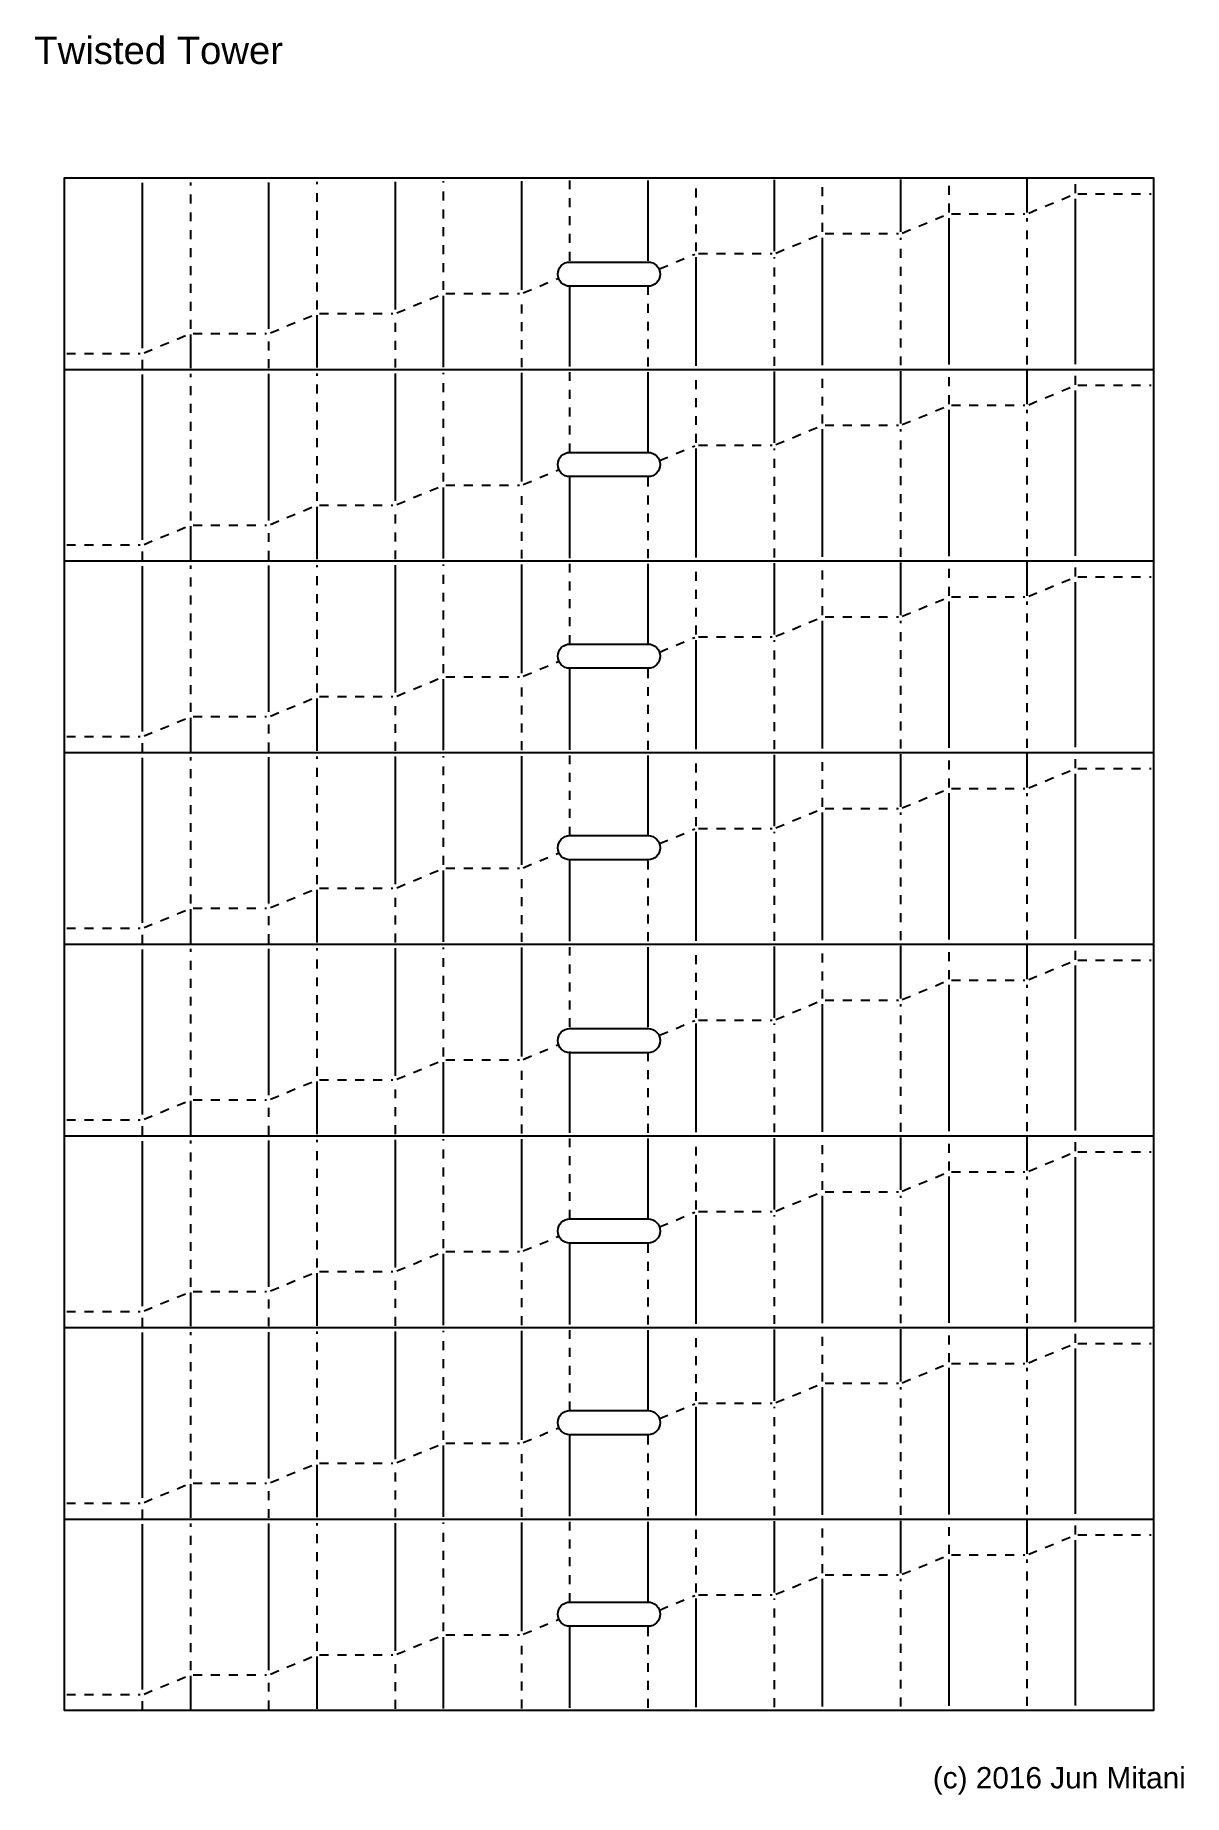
# Model space of a CAD drawing. Extents: x 11 to 192, y -288 to -10.
import ezdxf

# ---------------------------------------------------------------- set-up
doc = ezdxf.new("R2010")
doc.units = 0
for name, pattern in [('AI-LINETYPE-1', [2.822222, 1.411111, -1.411111]), ('AI-LINETYPE-10', [2.822222, 1.411111, -1.411111]), ('AI-LINETYPE-100', [2.822222, 1.411111, -1.411111]), ('AI-LINETYPE-101', [2.822222, 1.411111, -1.411111]), ('AI-LINETYPE-102', [2.822222, 1.411111, -1.411111]), ('AI-LINETYPE-103', [2.822222, 1.411111, -1.411111]), ('AI-LINETYPE-104', [2.822222, 1.411111, -1.411111]), ('AI-LINETYPE-105', [2.822222, 1.411111, -1.411111]), ('AI-LINETYPE-106', [2.822222, 1.411111, -1.411111]), ('AI-LINETYPE-107', [2.822222, 1.411111, -1.411111]), ('AI-LINETYPE-108', [2.822222, 1.411111, -1.411111]), ('AI-LINETYPE-109', [2.822222, 1.411111, -1.411111]), ('AI-LINETYPE-11', [2.822222, 1.411111, -1.411111]), ('AI-LINETYPE-110', [2.822222, 1.411111, -1.411111]), ('AI-LINETYPE-111', [2.822222, 1.411111, -1.411111]), ('AI-LINETYPE-112', [2.822222, 1.411111, -1.411111]), ('AI-LINETYPE-113', [2.822222, 1.411111, -1.411111]), ('AI-LINETYPE-114', [2.822222, 1.411111, -1.411111]), ('AI-LINETYPE-115', [2.822222, 1.411111, -1.411111]), ('AI-LINETYPE-116', [2.822222, 1.411111, -1.411111]), ('AI-LINETYPE-117', [2.822222, 1.411111, -1.411111]), ('AI-LINETYPE-118', [2.822222, 1.411111, -1.411111]), ('AI-LINETYPE-119', [2.822222, 1.411111, -1.411111]), ('AI-LINETYPE-12', [2.822222, 1.411111, -1.411111]), ('AI-LINETYPE-120', [2.822222, 1.411111, -1.411111]), ('AI-LINETYPE-121', [2.822222, 1.411111, -1.411111]), ('AI-LINETYPE-122', [2.822222, 1.411111, -1.411111]), ('AI-LINETYPE-123', [2.822222, 1.411111, -1.411111]), ('AI-LINETYPE-124', [2.822222, 1.411111, -1.411111]), ('AI-LINETYPE-125', [2.822222, 1.411111, -1.411111]), ('AI-LINETYPE-126', [2.822222, 1.411111, -1.411111]), ('AI-LINETYPE-127', [2.822222, 1.411111, -1.411111]), ('AI-LINETYPE-128', [2.822222, 1.411111, -1.411111]), ('AI-LINETYPE-129', [2.822222, 1.411111, -1.411111]), ('AI-LINETYPE-13', [2.822222, 1.411111, -1.411111]), ('AI-LINETYPE-130', [2.822222, 1.411111, -1.411111]), ('AI-LINETYPE-131', [2.822222, 1.411111, -1.411111]), ('AI-LINETYPE-132', [2.822222, 1.411111, -1.411111]), ('AI-LINETYPE-133', [2.822222, 1.411111, -1.411111]), ('AI-LINETYPE-134', [2.822222, 1.411111, -1.411111]), ('AI-LINETYPE-135', [2.822222, 1.411111, -1.411111]), ('AI-LINETYPE-136', [2.822222, 1.411111, -1.411111]), ('AI-LINETYPE-137', [2.822222, 1.411111, -1.411111]), ('AI-LINETYPE-138', [2.822222, 1.411111, -1.411111]), ('AI-LINETYPE-139', [2.822222, 1.411111, -1.411111]), ('AI-LINETYPE-14', [2.822222, 1.411111, -1.411111]), ('AI-LINETYPE-140', [2.822222, 1.411111, -1.411111]), ('AI-LINETYPE-141', [2.822222, 1.411111, -1.411111]), ('AI-LINETYPE-142', [2.822222, 1.411111, -1.411111]), ('AI-LINETYPE-143', [2.822222, 1.411111, -1.411111]), ('AI-LINETYPE-144', [2.822222, 1.411111, -1.411111]), ('AI-LINETYPE-145', [2.822222, 1.411111, -1.411111]), ('AI-LINETYPE-146', [2.822222, 1.411111, -1.411111]), ('AI-LINETYPE-147', [2.822222, 1.411111, -1.411111]), ('AI-LINETYPE-148', [2.822222, 1.411111, -1.411111]), ('AI-LINETYPE-149', [2.822222, 1.411111, -1.411111]), ('AI-LINETYPE-15', [2.822222, 1.411111, -1.411111]), ('AI-LINETYPE-150', [2.822222, 1.411111, -1.411111]), ('AI-LINETYPE-151', [2.822222, 1.411111, -1.411111]), ('AI-LINETYPE-152', [2.822222, 1.411111, -1.411111]), ('AI-LINETYPE-153', [2.822222, 1.411111, -1.411111]), ('AI-LINETYPE-154', [2.822222, 1.411111, -1.411111]), ('AI-LINETYPE-155', [2.822222, 1.411111, -1.411111]), ('AI-LINETYPE-156', [2.822222, 1.411111, -1.411111]), ('AI-LINETYPE-157', [2.822222, 1.411111, -1.411111]), ('AI-LINETYPE-158', [2.822222, 1.411111, -1.411111]), ('AI-LINETYPE-159', [2.822222, 1.411111, -1.411111]), ('AI-LINETYPE-16', [2.822222, 1.411111, -1.411111]), ('AI-LINETYPE-160', [2.822222, 1.411111, -1.411111]), ('AI-LINETYPE-161', [2.822222, 1.411111, -1.411111]), ('AI-LINETYPE-162', [2.822222, 1.411111, -1.411111]), ('AI-LINETYPE-163', [2.822222, 1.411111, -1.411111]), ('AI-LINETYPE-164', [2.822222, 1.411111, -1.411111]), ('AI-LINETYPE-165', [2.822222, 1.411111, -1.411111]), ('AI-LINETYPE-166', [2.822222, 1.411111, -1.411111]), ('AI-LINETYPE-167', [2.822222, 1.411111, -1.411111]), ('AI-LINETYPE-168', [2.822222, 1.411111, -1.411111]), ('AI-LINETYPE-169', [2.822222, 1.411111, -1.411111]), ('AI-LINETYPE-17', [2.822222, 1.411111, -1.411111]), ('AI-LINETYPE-170', [2.822222, 1.411111, -1.411111]), ('AI-LINETYPE-171', [2.822222, 1.411111, -1.411111]), ('AI-LINETYPE-172', [2.822222, 1.411111, -1.411111]), ('AI-LINETYPE-173', [2.822222, 1.411111, -1.411111]), ('AI-LINETYPE-174', [2.822222, 1.411111, -1.411111]), ('AI-LINETYPE-175', [2.822222, 1.411111, -1.411111]), ('AI-LINETYPE-176', [2.822222, 1.411111, -1.411111]), ('AI-LINETYPE-177', [2.822222, 1.411111, -1.411111]), ('AI-LINETYPE-178', [2.822222, 1.411111, -1.411111]), ('AI-LINETYPE-179', [2.822222, 1.411111, -1.411111]), ('AI-LINETYPE-18', [2.822222, 1.411111, -1.411111]), ('AI-LINETYPE-180', [2.822222, 1.411111, -1.411111]), ('AI-LINETYPE-181', [2.822222, 1.411111, -1.411111]), ('AI-LINETYPE-182', [2.822222, 1.411111, -1.411111]), ('AI-LINETYPE-183', [2.822222, 1.411111, -1.411111]), ('AI-LINETYPE-184', [2.822222, 1.411111, -1.411111]), ('AI-LINETYPE-185', [2.822222, 1.411111, -1.411111]), ('AI-LINETYPE-186', [2.822222, 1.411111, -1.411111]), ('AI-LINETYPE-187', [2.822222, 1.411111, -1.411111]), ('AI-LINETYPE-188', [2.822222, 1.411111, -1.411111]), ('AI-LINETYPE-189', [2.822222, 1.411111, -1.411111]), ('AI-LINETYPE-19', [2.822222, 1.411111, -1.411111]), ('AI-LINETYPE-190', [2.822222, 1.411111, -1.411111]), ('AI-LINETYPE-191', [2.822222, 1.411111, -1.411111]), ('AI-LINETYPE-192', [2.822222, 1.411111, -1.411111]), ('AI-LINETYPE-193', [2.822222, 1.411111, -1.411111]), ('AI-LINETYPE-194', [2.822222, 1.411111, -1.411111]), ('AI-LINETYPE-195', [2.822222, 1.411111, -1.411111]), ('AI-LINETYPE-196', [2.822222, 1.411111, -1.411111]), ('AI-LINETYPE-197', [2.822222, 1.411111, -1.411111]), ('AI-LINETYPE-198', [2.822222, 1.411111, -1.411111]), ('AI-LINETYPE-199', [2.822222, 1.411111, -1.411111]), ('AI-LINETYPE-2', [2.822222, 1.411111, -1.411111]), ('AI-LINETYPE-20', [2.822222, 1.411111, -1.411111]), ('AI-LINETYPE-200', [2.822222, 1.411111, -1.411111]), ('AI-LINETYPE-201', [2.822222, 1.411111, -1.411111]), ('AI-LINETYPE-202', [2.822222, 1.411111, -1.411111]), ('AI-LINETYPE-203', [2.822222, 1.411111, -1.411111]), ('AI-LINETYPE-204', [2.822222, 1.411111, -1.411111]), ('AI-LINETYPE-205', [2.822222, 1.411111, -1.411111]), ('AI-LINETYPE-206', [2.822222, 1.411111, -1.411111]), ('AI-LINETYPE-207', [2.822222, 1.411111, -1.411111]), ('AI-LINETYPE-208', [2.822222, 1.411111, -1.411111]), ('AI-LINETYPE-209', [2.822222, 1.411111, -1.411111]), ('AI-LINETYPE-21', [2.822222, 1.411111, -1.411111]), ('AI-LINETYPE-210', [2.822222, 1.411111, -1.411111]), ('AI-LINETYPE-211', [2.822222, 1.411111, -1.411111]), ('AI-LINETYPE-212', [2.822222, 1.411111, -1.411111]), ('AI-LINETYPE-213', [2.822222, 1.411111, -1.411111]), ('AI-LINETYPE-214', [2.822222, 1.411111, -1.411111]), ('AI-LINETYPE-215', [2.822222, 1.411111, -1.411111]), ('AI-LINETYPE-216', [2.822222, 1.411111, -1.411111]), ('AI-LINETYPE-217', [2.822222, 1.411111, -1.411111]), ('AI-LINETYPE-218', [2.822222, 1.411111, -1.411111]), ('AI-LINETYPE-219', [2.822222, 1.411111, -1.411111]), ('AI-LINETYPE-22', [2.822222, 1.411111, -1.411111]), ('AI-LINETYPE-220', [2.822222, 1.411111, -1.411111]), ('AI-LINETYPE-221', [2.822222, 1.411111, -1.411111]), ('AI-LINETYPE-222', [2.822222, 1.411111, -1.411111]), ('AI-LINETYPE-223', [2.822222, 1.411111, -1.411111]), ('AI-LINETYPE-224', [2.822222, 1.411111, -1.411111]), ('AI-LINETYPE-225', [2.822222, 1.411111, -1.411111]), ('AI-LINETYPE-226', [2.822222, 1.411111, -1.411111]), ('AI-LINETYPE-227', [2.822222, 1.411111, -1.411111]), ('AI-LINETYPE-228', [2.822222, 1.411111, -1.411111]), ('AI-LINETYPE-229', [2.822222, 1.411111, -1.411111]), ('AI-LINETYPE-23', [2.822222, 1.411111, -1.411111]), ('AI-LINETYPE-230', [2.822222, 1.411111, -1.411111]), ('AI-LINETYPE-231', [2.822222, 1.411111, -1.411111]), ('AI-LINETYPE-232', [2.822222, 1.411111, -1.411111]), ('AI-LINETYPE-233', [2.822222, 1.411111, -1.411111]), ('AI-LINETYPE-234', [2.822222, 1.411111, -1.411111]), ('AI-LINETYPE-235', [2.822222, 1.411111, -1.411111]), ('AI-LINETYPE-236', [2.822222, 1.411111, -1.411111]), ('AI-LINETYPE-237', [2.822222, 1.411111, -1.411111]), ('AI-LINETYPE-238', [2.822222, 1.411111, -1.411111]), ('AI-LINETYPE-239', [2.822222, 1.411111, -1.411111]), ('AI-LINETYPE-24', [2.822222, 1.411111, -1.411111]), ('AI-LINETYPE-240', [2.822222, 1.411111, -1.411111]), ('AI-LINETYPE-241', [2.822222, 1.411111, -1.411111]), ('AI-LINETYPE-242', [2.822222, 1.411111, -1.411111]), ('AI-LINETYPE-243', [2.822222, 1.411111, -1.411111]), ('AI-LINETYPE-244', [2.822222, 1.411111, -1.411111]), ('AI-LINETYPE-245', [2.822222, 1.411111, -1.411111]), ('AI-LINETYPE-246', [2.822222, 1.411111, -1.411111]), ('AI-LINETYPE-247', [2.822222, 1.411111, -1.411111]), ('AI-LINETYPE-248', [2.822222, 1.411111, -1.411111]), ('AI-LINETYPE-249', [2.822222, 1.411111, -1.411111]), ('AI-LINETYPE-25', [2.822222, 1.411111, -1.411111]), ('AI-LINETYPE-250', [2.822222, 1.411111, -1.411111]), ('AI-LINETYPE-251', [2.822222, 1.411111, -1.411111]), ('AI-LINETYPE-252', [2.822222, 1.411111, -1.411111]), ('AI-LINETYPE-253', [2.822222, 1.411111, -1.411111]), ('AI-LINETYPE-254', [2.822222, 1.411111, -1.411111]), ('AI-LINETYPE-255', [2.822222, 1.411111, -1.411111]), ('AI-LINETYPE-256', [2.822222, 1.411111, -1.411111]), ('AI-LINETYPE-26', [2.822222, 1.411111, -1.411111]), ('AI-LINETYPE-27', [2.822222, 1.411111, -1.411111]), ('AI-LINETYPE-28', [2.822222, 1.411111, -1.411111]), ('AI-LINETYPE-29', [2.822222, 1.411111, -1.411111]), ('AI-LINETYPE-3', [2.822222, 1.411111, -1.411111]), ('AI-LINETYPE-30', [2.822222, 1.411111, -1.411111]), ('AI-LINETYPE-31', [2.822222, 1.411111, -1.411111]), ('AI-LINETYPE-32', [2.822222, 1.411111, -1.411111]), ('AI-LINETYPE-33', [2.822222, 1.411111, -1.411111]), ('AI-LINETYPE-34', [2.822222, 1.411111, -1.411111]), ('AI-LINETYPE-35', [2.822222, 1.411111, -1.411111]), ('AI-LINETYPE-36', [2.822222, 1.411111, -1.411111]), ('AI-LINETYPE-37', [2.822222, 1.411111, -1.411111]), ('AI-LINETYPE-38', [2.822222, 1.411111, -1.411111]), ('AI-LINETYPE-39', [2.822222, 1.411111, -1.411111]), ('AI-LINETYPE-4', [2.822222, 1.411111, -1.411111]), ('AI-LINETYPE-40', [2.822222, 1.411111, -1.411111]), ('AI-LINETYPE-41', [2.822222, 1.411111, -1.411111]), ('AI-LINETYPE-42', [2.822222, 1.411111, -1.411111]), ('AI-LINETYPE-43', [2.822222, 1.411111, -1.411111]), ('AI-LINETYPE-44', [2.822222, 1.411111, -1.411111]), ('AI-LINETYPE-45', [2.822222, 1.411111, -1.411111]), ('AI-LINETYPE-46', [2.822222, 1.411111, -1.411111]), ('AI-LINETYPE-47', [2.822222, 1.411111, -1.411111]), ('AI-LINETYPE-48', [2.822222, 1.411111, -1.411111]), ('AI-LINETYPE-49', [2.822222, 1.411111, -1.411111]), ('AI-LINETYPE-5', [2.822222, 1.411111, -1.411111]), ('AI-LINETYPE-50', [2.822222, 1.411111, -1.411111]), ('AI-LINETYPE-51', [2.822222, 1.411111, -1.411111]), ('AI-LINETYPE-52', [2.822222, 1.411111, -1.411111]), ('AI-LINETYPE-53', [2.822222, 1.411111, -1.411111]), ('AI-LINETYPE-54', [2.822222, 1.411111, -1.411111]), ('AI-LINETYPE-55', [2.822222, 1.411111, -1.411111]), ('AI-LINETYPE-56', [2.822222, 1.411111, -1.411111]), ('AI-LINETYPE-57', [2.822222, 1.411111, -1.411111]), ('AI-LINETYPE-58', [2.822222, 1.411111, -1.411111]), ('AI-LINETYPE-59', [2.822222, 1.411111, -1.411111]), ('AI-LINETYPE-6', [2.822222, 1.411111, -1.411111]), ('AI-LINETYPE-60', [2.822222, 1.411111, -1.411111]), ('AI-LINETYPE-61', [2.822222, 1.411111, -1.411111]), ('AI-LINETYPE-62', [2.822222, 1.411111, -1.411111]), ('AI-LINETYPE-63', [2.822222, 1.411111, -1.411111]), ('AI-LINETYPE-64', [2.822222, 1.411111, -1.411111]), ('AI-LINETYPE-65', [2.822222, 1.411111, -1.411111]), ('AI-LINETYPE-66', [2.822222, 1.411111, -1.411111]), ('AI-LINETYPE-67', [2.822222, 1.411111, -1.411111]), ('AI-LINETYPE-68', [2.822222, 1.411111, -1.411111]), ('AI-LINETYPE-69', [2.822222, 1.411111, -1.411111]), ('AI-LINETYPE-7', [2.822222, 1.411111, -1.411111]), ('AI-LINETYPE-70', [2.822222, 1.411111, -1.411111]), ('AI-LINETYPE-71', [2.822222, 1.411111, -1.411111]), ('AI-LINETYPE-72', [2.822222, 1.411111, -1.411111]), ('AI-LINETYPE-73', [2.822222, 1.411111, -1.411111]), ('AI-LINETYPE-74', [2.822222, 1.411111, -1.411111]), ('AI-LINETYPE-75', [2.822222, 1.411111, -1.411111]), ('AI-LINETYPE-76', [2.822222, 1.411111, -1.411111]), ('AI-LINETYPE-77', [2.822222, 1.411111, -1.411111]), ('AI-LINETYPE-78', [2.822222, 1.411111, -1.411111]), ('AI-LINETYPE-79', [2.822222, 1.411111, -1.411111]), ('AI-LINETYPE-8', [2.822222, 1.411111, -1.411111]), ('AI-LINETYPE-80', [2.822222, 1.411111, -1.411111]), ('AI-LINETYPE-81', [2.822222, 1.411111, -1.411111]), ('AI-LINETYPE-82', [2.822222, 1.411111, -1.411111]), ('AI-LINETYPE-83', [2.822222, 1.411111, -1.411111]), ('AI-LINETYPE-84', [2.822222, 1.411111, -1.411111]), ('AI-LINETYPE-85', [2.822222, 1.411111, -1.411111]), ('AI-LINETYPE-86', [2.822222, 1.411111, -1.411111]), ('AI-LINETYPE-87', [2.822222, 1.411111, -1.411111]), ('AI-LINETYPE-88', [2.822222, 1.411111, -1.411111]), ('AI-LINETYPE-89', [2.822222, 1.411111, -1.411111]), ('AI-LINETYPE-9', [2.822222, 1.411111, -1.411111]), ('AI-LINETYPE-90', [2.822222, 1.411111, -1.411111]), ('AI-LINETYPE-91', [2.822222, 1.411111, -1.411111]), ('AI-LINETYPE-92', [2.822222, 1.411111, -1.411111]), ('AI-LINETYPE-93', [2.822222, 1.411111, -1.411111]), ('AI-LINETYPE-94', [2.822222, 1.411111, -1.411111]), ('AI-LINETYPE-95', [2.822222, 1.411111, -1.411111]), ('AI-LINETYPE-96', [2.822222, 1.411111, -1.411111]), ('AI-LINETYPE-97', [2.822222, 1.411111, -1.411111]), ('AI-LINETYPE-98', [2.822222, 1.411111, -1.411111]), ('AI-LINETYPE-99', [2.822222, 1.411111, -1.411111])]:
    doc.linetypes.add(name, pattern=pattern)
for name, color, linetype in [('CUTLINE', 7, 'CONTINUOUS'), ('MOUNTAINLINE', 7, 'CONTINUOUS'), ('TEXT', 7, 'CONTINUOUS'), ('VALLEYLINE', 7, 'CONTINUOUS')]:
    doc.layers.add(name, color=color, linetype=linetype)

msp = doc.modelspace()

# ---------------------------------------------------------------- texts
at = {"layer": 'TEXT', "color": 7, "attachment_point": 7}
for s, insert, char_height in [('\\fArial|b0|i0|c0|p34;\\W1;Twisted Tower', (10.83, -14.86), 4.318), ('\\fArial|b0|i0|c0|p34;\\W1;(c) 2016 Jun Mitani', (152.51, -287.61), 3.3584)]:
    msp.add_mtext(s, dxfattribs=dict(at, insert=insert, char_height=char_height))

# ---------------------------------------------------------------- blocks, each defined once
blk = doc.blocks.new('BLOCK_2')
at = {"layer": 'CUTLINE', "color": 7}
blk.add_lwpolyline([(187.32, -153.53), (187.32, -274.34), (15.57, -274.34), (15.57, -153.53)], dxfattribs=at)
blk = doc.blocks.new('BLOCK_3')
at = {"layer": 'CUTLINE', "color": 7}
for points in [[(95.28, -257.23), (107.62, -257.23)], [(107.62, -261.05), (95.28, -261.05)]]:
    blk.add_lwpolyline(points, dxfattribs=at)
for points in [[(95.28, -261.05), (94.23, -261.05), (93.37, -260.2), (93.37, -259.14), (93.37, -258.09), (94.23, -257.23), (95.28, -257.23)], [(107.62, -257.23), (108.67, -257.23), (109.52, -258.09), (109.52, -259.14), (109.52, -260.2), (108.67, -261.05), (107.62, -261.05)]]:
    blk.add_open_spline(points, degree=3, knots=[0, 0, 0, 0, 1, 1, 1, 2, 2, 2, 2], dxfattribs=at)
blk = doc.blocks.new('BLOCK_4')
at = {"layer": 'CUTLINE', "color": 7}
for points in [[(95.28, -227.03), (107.62, -227.03)], [(107.62, -230.85), (95.28, -230.85)]]:
    blk.add_lwpolyline(points, dxfattribs=at)
for points in [[(95.28, -230.85), (94.23, -230.85), (93.37, -229.99), (93.37, -228.94), (93.37, -227.89), (94.23, -227.03), (95.28, -227.03)], [(107.62, -227.03), (108.67, -227.03), (109.52, -227.89), (109.52, -228.94), (109.52, -229.99), (108.67, -230.85), (107.62, -230.85)]]:
    blk.add_open_spline(points, degree=3, knots=[0, 0, 0, 0, 1, 1, 1, 2, 2, 2, 2], dxfattribs=at)
blk = doc.blocks.new('BLOCK_5')
at = {"layer": 'CUTLINE', "color": 7}
for points in [[(95.28, -196.83), (107.62, -196.83)], [(107.62, -200.65), (95.28, -200.65)]]:
    blk.add_lwpolyline(points, dxfattribs=at)
for points in [[(95.28, -200.65), (94.23, -200.65), (93.37, -199.79), (93.37, -198.74), (93.37, -197.68), (94.23, -196.83), (95.28, -196.83)], [(107.62, -196.83), (108.67, -196.83), (109.52, -197.68), (109.52, -198.74), (109.52, -199.79), (108.67, -200.65), (107.62, -200.65)]]:
    blk.add_open_spline(points, degree=3, knots=[0, 0, 0, 0, 1, 1, 1, 2, 2, 2, 2], dxfattribs=at)
blk = doc.blocks.new('BLOCK_6')
at = {"layer": 'CUTLINE', "color": 7}
for points in [[(95.28, -166.81), (107.62, -166.81)], [(107.62, -170.63), (95.28, -170.63)]]:
    blk.add_lwpolyline(points, dxfattribs=at)
for points in [[(95.28, -170.63), (94.23, -170.63), (93.37, -169.78), (93.37, -168.72), (93.37, -167.67), (94.23, -166.81), (95.28, -166.81)], [(107.62, -166.81), (108.67, -166.81), (109.52, -167.67), (109.52, -168.72), (109.52, -169.78), (108.67, -170.63), (107.62, -170.63)]]:
    blk.add_open_spline(points, degree=3, knots=[0, 0, 0, 0, 1, 1, 1, 2, 2, 2, 2], dxfattribs=at)
blk = doc.blocks.new('BLOCK_7')
at = {"layer": 'CUTLINE', "color": 7}
blk.add_lwpolyline([(15.57, -153.53), (15.57, -32.71), (187.32, -32.71), (187.32, -153.53)], dxfattribs=at)
blk = doc.blocks.new('BLOCK_8')
at = {"layer": 'CUTLINE', "color": 7}
for points in [[(95.28, -136.42), (107.62, -136.42)], [(107.62, -140.24), (95.28, -140.24)]]:
    blk.add_lwpolyline(points, dxfattribs=at)
for points in [[(95.28, -140.24), (94.23, -140.24), (93.37, -139.39), (93.37, -138.33), (93.37, -137.28), (94.23, -136.42), (95.28, -136.42)], [(107.62, -136.42), (108.67, -136.42), (109.52, -137.28), (109.52, -138.33), (109.52, -139.39), (108.67, -140.24), (107.62, -140.24)]]:
    blk.add_open_spline(points, degree=3, knots=[0, 0, 0, 0, 1, 1, 1, 2, 2, 2, 2], dxfattribs=at)
blk = doc.blocks.new('BLOCK_9')
at = {"layer": 'CUTLINE', "color": 7}
for points in [[(95.28, -106.22), (107.62, -106.22)], [(107.62, -110.04), (95.28, -110.04)]]:
    blk.add_lwpolyline(points, dxfattribs=at)
for points in [[(95.28, -110.04), (94.23, -110.04), (93.37, -109.18), (93.37, -108.13), (93.37, -107.07), (94.23, -106.22), (95.28, -106.22)], [(107.62, -106.22), (108.67, -106.22), (109.52, -107.07), (109.52, -108.13), (109.52, -109.18), (108.67, -110.04), (107.62, -110.04)]]:
    blk.add_open_spline(points, degree=3, knots=[0, 0, 0, 0, 1, 1, 1, 2, 2, 2, 2], dxfattribs=at)
blk = doc.blocks.new('BLOCK_10')
at = {"layer": 'CUTLINE', "color": 7}
for points in [[(95.28, -76.01), (107.62, -76.01)], [(107.62, -79.83), (95.28, -79.83)]]:
    blk.add_lwpolyline(points, dxfattribs=at)
for points in [[(95.28, -79.83), (94.23, -79.83), (93.37, -78.98), (93.37, -77.92), (93.37, -76.87), (94.23, -76.01), (95.28, -76.01)], [(107.62, -76.01), (108.67, -76.01), (109.52, -76.87), (109.52, -77.92), (109.52, -78.98), (108.67, -79.83), (107.62, -79.83)]]:
    blk.add_open_spline(points, degree=3, knots=[0, 0, 0, 0, 1, 1, 1, 2, 2, 2, 2], dxfattribs=at)
blk = doc.blocks.new('BLOCK_11')
at = {"layer": 'CUTLINE', "color": 7}
for points in [[(95.28, -46), (107.62, -46)], [(107.62, -49.82), (95.28, -49.82)]]:
    blk.add_lwpolyline(points, dxfattribs=at)
for points in [[(95.28, -49.82), (94.23, -49.82), (93.37, -48.96), (93.37, -47.91), (93.37, -46.86), (94.23, -46), (95.28, -46)], [(107.62, -46), (108.67, -46), (109.52, -46.86), (109.52, -47.91), (109.52, -48.96), (108.67, -49.82), (107.62, -49.82)]]:
    blk.add_open_spline(points, degree=3, knots=[0, 0, 0, 0, 1, 1, 1, 2, 2, 2, 2], dxfattribs=at)
blk = doc.blocks.new('BLOCK_12')
at = {"layer": 'VALLEYLINE', "color": 7, "linetype": 'AI-LINETYPE-1'}
blk.add_lwpolyline([(15.94, -271.82), (27.54, -271.82)], dxfattribs=at)
blk = doc.blocks.new('BLOCK_13')
at = {"layer": 'VALLEYLINE', "color": 7, "linetype": 'AI-LINETYPE-2'}
blk.add_lwpolyline([(28.13, -271.73), (35.27, -268.77)], dxfattribs=at)
blk = doc.blocks.new('BLOCK_14')
at = {"layer": 'VALLEYLINE', "color": 7, "linetype": 'AI-LINETYPE-3'}
blk.add_lwpolyline([(35.87, -268.68), (47.46, -268.68)], dxfattribs=at)
blk = doc.blocks.new('BLOCK_15')
at = {"layer": 'VALLEYLINE', "color": 7, "linetype": 'AI-LINETYPE-4'}
blk.add_lwpolyline([(48.06, -268.58), (55.2, -265.62)], dxfattribs=at)
blk = doc.blocks.new('BLOCK_16')
at = {"layer": 'VALLEYLINE', "color": 7, "linetype": 'AI-LINETYPE-5'}
blk.add_lwpolyline([(55.8, -265.53), (67.39, -265.53)], dxfattribs=at)
blk = doc.blocks.new('BLOCK_17')
at = {"layer": 'VALLEYLINE', "color": 7, "linetype": 'AI-LINETYPE-6'}
blk.add_lwpolyline([(67.99, -265.43), (75.13, -262.48)], dxfattribs=at)
blk = doc.blocks.new('BLOCK_18')
at = {"layer": 'VALLEYLINE', "color": 7, "linetype": 'AI-LINETYPE-7'}
blk.add_lwpolyline([(75.73, -262.38), (87.32, -262.38)], dxfattribs=at)
blk = doc.blocks.new('BLOCK_19')
at = {"layer": 'VALLEYLINE', "color": 7, "linetype": 'AI-LINETYPE-8'}
blk.add_lwpolyline([(87.92, -262.29), (93.56, -259.95)], dxfattribs=at)
blk = doc.blocks.new('BLOCK_20')
at = {"layer": 'VALLEYLINE', "color": 7, "linetype": 'AI-LINETYPE-9'}
blk.add_lwpolyline([(109.41, -258.49), (114.98, -256.19)], dxfattribs=at)
blk = doc.blocks.new('BLOCK_21')
at = {"layer": 'VALLEYLINE', "color": 7, "linetype": 'AI-LINETYPE-10'}
blk.add_lwpolyline([(115.58, -256.09), (127.17, -256.09)], dxfattribs=at)
blk = doc.blocks.new('BLOCK_22')
at = {"layer": 'VALLEYLINE', "color": 7, "linetype": 'AI-LINETYPE-11'}
blk.add_lwpolyline([(127.77, -256), (134.91, -253.04)], dxfattribs=at)
blk = doc.blocks.new('BLOCK_23')
at = {"layer": 'VALLEYLINE', "color": 7, "linetype": 'AI-LINETYPE-12'}
blk.add_lwpolyline([(135.51, -252.94), (147.1, -252.94)], dxfattribs=at)
blk = doc.blocks.new('BLOCK_24')
at = {"layer": 'VALLEYLINE', "color": 7, "linetype": 'AI-LINETYPE-13'}
blk.add_lwpolyline([(147.7, -252.85), (154.84, -249.89)], dxfattribs=at)
blk = doc.blocks.new('BLOCK_25')
at = {"layer": 'VALLEYLINE', "color": 7, "linetype": 'AI-LINETYPE-14'}
blk.add_lwpolyline([(155.44, -249.8), (167.03, -249.8)], dxfattribs=at)
blk = doc.blocks.new('BLOCK_26')
at = {"layer": 'VALLEYLINE', "color": 7, "linetype": 'AI-LINETYPE-15'}
blk.add_lwpolyline([(167.63, -249.7), (174.76, -246.75)], dxfattribs=at)
blk = doc.blocks.new('BLOCK_27')
at = {"layer": 'VALLEYLINE', "color": 7, "linetype": 'AI-LINETYPE-16'}
blk.add_lwpolyline([(175.36, -246.65), (186.95, -246.65)], dxfattribs=at)
blk = doc.blocks.new('BLOCK_28')
at = {"layer": 'VALLEYLINE', "color": 7, "linetype": 'AI-LINETYPE-17'}
blk.add_lwpolyline([(27.91, -274.26), (27.91, -271.9)], dxfattribs=at)
blk = doc.blocks.new('BLOCK_29')
at = {"layer": 'VALLEYLINE', "color": 7, "linetype": 'AI-LINETYPE-18'}
blk.add_lwpolyline([(35.5, -267.94), (35.5, -244.87)], dxfattribs=at)
blk = doc.blocks.new('BLOCK_30')
at = {"layer": 'VALLEYLINE', "color": 7, "linetype": 'AI-LINETYPE-19'}
blk.add_lwpolyline([(47.83, -274.17), (47.83, -268.85)], dxfattribs=at)
blk = doc.blocks.new('BLOCK_31')
at = {"layer": 'VALLEYLINE', "color": 7, "linetype": 'AI-LINETYPE-20'}
blk.add_lwpolyline([(55.43, -264.89), (55.43, -244.78)], dxfattribs=at)
blk = doc.blocks.new('BLOCK_32')
at = {"layer": 'VALLEYLINE', "color": 7, "linetype": 'AI-LINETYPE-21'}
blk.add_lwpolyline([(67.76, -274.07), (67.76, -265.79)], dxfattribs=at)
blk = doc.blocks.new('BLOCK_33')
at = {"layer": 'VALLEYLINE', "color": 7, "linetype": 'AI-LINETYPE-22'}
blk.add_lwpolyline([(75.36, -261.84), (75.36, -244.68)], dxfattribs=at)
blk = doc.blocks.new('BLOCK_34')
at = {"layer": 'VALLEYLINE', "color": 7, "linetype": 'AI-LINETYPE-23'}
blk.add_lwpolyline([(87.69, -273.98), (87.69, -262.74)], dxfattribs=at)
blk = doc.blocks.new('BLOCK_35')
at = {"layer": 'VALLEYLINE', "color": 7, "linetype": 'AI-LINETYPE-24'}
blk.add_lwpolyline([(95.28, -257.23), (95.28, -244.59)], dxfattribs=at)
blk = doc.blocks.new('BLOCK_36')
at = {"layer": 'VALLEYLINE', "color": 7, "linetype": 'AI-LINETYPE-25'}
blk.add_lwpolyline([(107.62, -273.89), (107.62, -261.05)], dxfattribs=at)
blk = doc.blocks.new('BLOCK_37')
at = {"layer": 'VALLEYLINE', "color": 7, "linetype": 'AI-LINETYPE-26'}
blk.add_lwpolyline([(87.92, -232.09), (93.56, -229.75)], dxfattribs=at)
blk = doc.blocks.new('BLOCK_38')
at = {"layer": 'VALLEYLINE', "color": 7, "linetype": 'AI-LINETYPE-27'}
blk.add_lwpolyline([(109.41, -228.29), (114.98, -225.98)], dxfattribs=at)
blk = doc.blocks.new('BLOCK_39')
at = {"layer": 'VALLEYLINE', "color": 7, "linetype": 'AI-LINETYPE-28'}
blk.add_lwpolyline([(95.28, -227.03), (95.28, -214.39)], dxfattribs=at)
blk = doc.blocks.new('BLOCK_40')
at = {"layer": 'VALLEYLINE', "color": 7, "linetype": 'AI-LINETYPE-29'}
blk.add_lwpolyline([(107.62, -243.68), (107.62, -230.85)], dxfattribs=at)
blk = doc.blocks.new('BLOCK_41')
at = {"layer": 'VALLEYLINE', "color": 7, "linetype": 'AI-LINETYPE-30'}
blk.add_lwpolyline([(115.21, -255.73), (115.21, -244.49)], dxfattribs=at)
blk = doc.blocks.new('BLOCK_42')
at = {"layer": 'VALLEYLINE', "color": 7, "linetype": 'AI-LINETYPE-31'}
blk.add_lwpolyline([(127.54, -273.79), (127.54, -256.64)], dxfattribs=at)
blk = doc.blocks.new('BLOCK_43')
at = {"layer": 'VALLEYLINE', "color": 7, "linetype": 'AI-LINETYPE-32'}
blk.add_lwpolyline([(135.14, -252.68), (135.14, -244.4)], dxfattribs=at)
blk = doc.blocks.new('BLOCK_44')
at = {"layer": 'VALLEYLINE', "color": 7, "linetype": 'AI-LINETYPE-33'}
blk.add_lwpolyline([(147.47, -273.7), (147.47, -253.59)], dxfattribs=at)
blk = doc.blocks.new('BLOCK_45')
at = {"layer": 'VALLEYLINE', "color": 7, "linetype": 'AI-LINETYPE-34'}
blk.add_lwpolyline([(155.07, -249.63), (155.07, -244.31)], dxfattribs=at)
blk = doc.blocks.new('BLOCK_46')
at = {"layer": 'VALLEYLINE', "color": 7, "linetype": 'AI-LINETYPE-35'}
blk.add_lwpolyline([(167.4, -273.6), (167.4, -250.53)], dxfattribs=at)
blk = doc.blocks.new('BLOCK_47')
at = {"layer": 'VALLEYLINE', "color": 7, "linetype": 'AI-LINETYPE-36'}
blk.add_lwpolyline([(174.99, -246.58), (174.99, -244.21)], dxfattribs=at)
blk = doc.blocks.new('BLOCK_48')
at = {"layer": 'VALLEYLINE', "color": 7, "linetype": 'AI-LINETYPE-37'}
blk.add_lwpolyline([(15.94, -241.62), (27.54, -241.62)], dxfattribs=at)
blk = doc.blocks.new('BLOCK_49')
at = {"layer": 'VALLEYLINE', "color": 7, "linetype": 'AI-LINETYPE-38'}
blk.add_lwpolyline([(28.13, -241.52), (35.27, -238.57)], dxfattribs=at)
blk = doc.blocks.new('BLOCK_50')
at = {"layer": 'VALLEYLINE', "color": 7, "linetype": 'AI-LINETYPE-39'}
blk.add_lwpolyline([(35.87, -238.47), (47.46, -238.47)], dxfattribs=at)
blk = doc.blocks.new('BLOCK_51')
at = {"layer": 'VALLEYLINE', "color": 7, "linetype": 'AI-LINETYPE-40'}
blk.add_lwpolyline([(48.06, -238.38), (55.2, -235.42)], dxfattribs=at)
blk = doc.blocks.new('BLOCK_52')
at = {"layer": 'VALLEYLINE', "color": 7, "linetype": 'AI-LINETYPE-41'}
blk.add_lwpolyline([(55.8, -235.33), (67.39, -235.33)], dxfattribs=at)
blk = doc.blocks.new('BLOCK_53')
at = {"layer": 'VALLEYLINE', "color": 7, "linetype": 'AI-LINETYPE-42'}
blk.add_lwpolyline([(67.99, -235.23), (75.13, -232.27)], dxfattribs=at)
blk = doc.blocks.new('BLOCK_54')
at = {"layer": 'VALLEYLINE', "color": 7, "linetype": 'AI-LINETYPE-43'}
blk.add_lwpolyline([(75.73, -232.18), (87.32, -232.18)], dxfattribs=at)
blk = doc.blocks.new('BLOCK_55')
at = {"layer": 'VALLEYLINE', "color": 7, "linetype": 'AI-LINETYPE-44'}
blk.add_lwpolyline([(115.58, -225.89), (127.17, -225.89)], dxfattribs=at)
blk = doc.blocks.new('BLOCK_56')
at = {"layer": 'VALLEYLINE', "color": 7, "linetype": 'AI-LINETYPE-45'}
blk.add_lwpolyline([(127.77, -225.79), (134.91, -222.84)], dxfattribs=at)
blk = doc.blocks.new('BLOCK_57')
at = {"layer": 'VALLEYLINE', "color": 7, "linetype": 'AI-LINETYPE-46'}
blk.add_lwpolyline([(135.51, -222.74), (147.1, -222.74)], dxfattribs=at)
blk = doc.blocks.new('BLOCK_58')
at = {"layer": 'VALLEYLINE', "color": 7, "linetype": 'AI-LINETYPE-47'}
blk.add_lwpolyline([(147.7, -222.65), (154.84, -219.69)], dxfattribs=at)
blk = doc.blocks.new('BLOCK_59')
at = {"layer": 'VALLEYLINE', "color": 7, "linetype": 'AI-LINETYPE-48'}
blk.add_lwpolyline([(155.44, -219.6), (167.03, -219.6)], dxfattribs=at)
blk = doc.blocks.new('BLOCK_60')
at = {"layer": 'VALLEYLINE', "color": 7, "linetype": 'AI-LINETYPE-49'}
blk.add_lwpolyline([(167.63, -219.5), (174.76, -216.54)], dxfattribs=at)
blk = doc.blocks.new('BLOCK_61')
at = {"layer": 'VALLEYLINE', "color": 7, "linetype": 'AI-LINETYPE-50'}
blk.add_lwpolyline([(175.36, -216.45), (186.95, -216.45)], dxfattribs=at)
blk = doc.blocks.new('BLOCK_62')
at = {"layer": 'VALLEYLINE', "color": 7, "linetype": 'AI-LINETYPE-51'}
blk.add_lwpolyline([(27.91, -244.06), (27.91, -241.69)], dxfattribs=at)
blk = doc.blocks.new('BLOCK_63')
at = {"layer": 'VALLEYLINE', "color": 7, "linetype": 'AI-LINETYPE-52'}
blk.add_lwpolyline([(35.5, -237.74), (35.5, -214.67)], dxfattribs=at)
blk = doc.blocks.new('BLOCK_64')
at = {"layer": 'VALLEYLINE', "color": 7, "linetype": 'AI-LINETYPE-53'}
blk.add_lwpolyline([(47.83, -243.97), (47.83, -238.64)], dxfattribs=at)
blk = doc.blocks.new('BLOCK_65')
at = {"layer": 'VALLEYLINE', "color": 7, "linetype": 'AI-LINETYPE-54'}
blk.add_lwpolyline([(55.43, -234.68), (55.43, -214.57)], dxfattribs=at)
blk = doc.blocks.new('BLOCK_66')
at = {"layer": 'VALLEYLINE', "color": 7, "linetype": 'AI-LINETYPE-55'}
blk.add_lwpolyline([(67.76, -243.87), (67.76, -235.59)], dxfattribs=at)
blk = doc.blocks.new('BLOCK_67')
at = {"layer": 'VALLEYLINE', "color": 7, "linetype": 'AI-LINETYPE-56'}
blk.add_lwpolyline([(75.36, -231.63), (75.36, -214.48)], dxfattribs=at)
blk = doc.blocks.new('BLOCK_68')
at = {"layer": 'VALLEYLINE', "color": 7, "linetype": 'AI-LINETYPE-57'}
blk.add_lwpolyline([(87.69, -243.78), (87.69, -232.54)], dxfattribs=at)
blk = doc.blocks.new('BLOCK_69')
at = {"layer": 'VALLEYLINE', "color": 7, "linetype": 'AI-LINETYPE-58'}
blk.add_lwpolyline([(115.21, -225.53), (115.21, -214.29)], dxfattribs=at)
blk = doc.blocks.new('BLOCK_70')
at = {"layer": 'VALLEYLINE', "color": 7, "linetype": 'AI-LINETYPE-59'}
blk.add_lwpolyline([(127.54, -243.59), (127.54, -226.44)], dxfattribs=at)
blk = doc.blocks.new('BLOCK_71')
at = {"layer": 'VALLEYLINE', "color": 7, "linetype": 'AI-LINETYPE-60'}
blk.add_lwpolyline([(135.14, -222.48), (135.14, -214.2)], dxfattribs=at)
blk = doc.blocks.new('BLOCK_72')
at = {"layer": 'VALLEYLINE', "color": 7, "linetype": 'AI-LINETYPE-61'}
blk.add_lwpolyline([(147.47, -243.49), (147.47, -223.38)], dxfattribs=at)
blk = doc.blocks.new('BLOCK_73')
at = {"layer": 'VALLEYLINE', "color": 7, "linetype": 'AI-LINETYPE-62'}
blk.add_lwpolyline([(155.07, -219.43), (155.07, -214.1)], dxfattribs=at)
blk = doc.blocks.new('BLOCK_74')
at = {"layer": 'VALLEYLINE', "color": 7, "linetype": 'AI-LINETYPE-63'}
blk.add_lwpolyline([(167.4, -243.4), (167.4, -220.33)], dxfattribs=at)
blk = doc.blocks.new('BLOCK_75')
at = {"layer": 'VALLEYLINE', "color": 7, "linetype": 'AI-LINETYPE-64'}
blk.add_lwpolyline([(174.99, -216.37), (174.99, -214.01)], dxfattribs=at)
blk = doc.blocks.new('BLOCK_76')
at = {"layer": 'VALLEYLINE', "color": 7, "linetype": 'AI-LINETYPE-65'}
blk.add_lwpolyline([(15.94, -211.42), (27.54, -211.42)], dxfattribs=at)
blk = doc.blocks.new('BLOCK_77')
at = {"layer": 'VALLEYLINE', "color": 7, "linetype": 'AI-LINETYPE-66'}
blk.add_lwpolyline([(28.13, -211.32), (35.27, -208.36)], dxfattribs=at)
blk = doc.blocks.new('BLOCK_78')
at = {"layer": 'VALLEYLINE', "color": 7, "linetype": 'AI-LINETYPE-67'}
blk.add_lwpolyline([(35.87, -208.27), (47.46, -208.27)], dxfattribs=at)
blk = doc.blocks.new('BLOCK_79')
at = {"layer": 'VALLEYLINE', "color": 7, "linetype": 'AI-LINETYPE-68'}
blk.add_lwpolyline([(48.06, -208.18), (55.2, -205.22)], dxfattribs=at)
blk = doc.blocks.new('BLOCK_80')
at = {"layer": 'VALLEYLINE', "color": 7, "linetype": 'AI-LINETYPE-69'}
blk.add_lwpolyline([(55.8, -205.12), (67.39, -205.12)], dxfattribs=at)
blk = doc.blocks.new('BLOCK_81')
at = {"layer": 'VALLEYLINE', "color": 7, "linetype": 'AI-LINETYPE-70'}
blk.add_lwpolyline([(67.99, -205.03), (75.13, -202.07)], dxfattribs=at)
blk = doc.blocks.new('BLOCK_82')
at = {"layer": 'VALLEYLINE', "color": 7, "linetype": 'AI-LINETYPE-71'}
blk.add_lwpolyline([(75.73, -201.98), (87.32, -201.98)], dxfattribs=at)
blk = doc.blocks.new('BLOCK_83')
at = {"layer": 'VALLEYLINE', "color": 7, "linetype": 'AI-LINETYPE-72'}
blk.add_lwpolyline([(115.58, -195.69), (127.17, -195.69)], dxfattribs=at)
blk = doc.blocks.new('BLOCK_84')
at = {"layer": 'VALLEYLINE', "color": 7, "linetype": 'AI-LINETYPE-73'}
blk.add_lwpolyline([(127.77, -195.59), (134.91, -192.63)], dxfattribs=at)
blk = doc.blocks.new('BLOCK_85')
at = {"layer": 'VALLEYLINE', "color": 7, "linetype": 'AI-LINETYPE-74'}
blk.add_lwpolyline([(135.51, -192.54), (147.1, -192.54)], dxfattribs=at)
blk = doc.blocks.new('BLOCK_86')
at = {"layer": 'VALLEYLINE', "color": 7, "linetype": 'AI-LINETYPE-75'}
blk.add_lwpolyline([(147.7, -192.44), (154.84, -189.49)], dxfattribs=at)
blk = doc.blocks.new('BLOCK_87')
at = {"layer": 'VALLEYLINE', "color": 7, "linetype": 'AI-LINETYPE-76'}
blk.add_lwpolyline([(155.44, -189.39), (167.03, -189.39)], dxfattribs=at)
blk = doc.blocks.new('BLOCK_88')
at = {"layer": 'VALLEYLINE', "color": 7, "linetype": 'AI-LINETYPE-77'}
blk.add_lwpolyline([(167.63, -189.3), (174.76, -186.34)], dxfattribs=at)
blk = doc.blocks.new('BLOCK_89')
at = {"layer": 'VALLEYLINE', "color": 7, "linetype": 'AI-LINETYPE-78'}
blk.add_lwpolyline([(175.36, -186.25), (186.95, -186.25)], dxfattribs=at)
blk = doc.blocks.new('BLOCK_90')
at = {"layer": 'VALLEYLINE', "color": 7, "linetype": 'AI-LINETYPE-79'}
blk.add_lwpolyline([(27.91, -213.86), (27.91, -211.49)], dxfattribs=at)
blk = doc.blocks.new('BLOCK_91')
at = {"layer": 'VALLEYLINE', "color": 7, "linetype": 'AI-LINETYPE-80'}
blk.add_lwpolyline([(35.5, -207.53), (35.5, -184.47)], dxfattribs=at)
blk = doc.blocks.new('BLOCK_92')
at = {"layer": 'VALLEYLINE', "color": 7, "linetype": 'AI-LINETYPE-81'}
blk.add_lwpolyline([(47.83, -213.76), (47.83, -208.44)], dxfattribs=at)
blk = doc.blocks.new('BLOCK_93')
at = {"layer": 'VALLEYLINE', "color": 7, "linetype": 'AI-LINETYPE-82'}
blk.add_lwpolyline([(55.43, -204.48), (55.43, -184.37)], dxfattribs=at)
blk = doc.blocks.new('BLOCK_94')
at = {"layer": 'VALLEYLINE', "color": 7, "linetype": 'AI-LINETYPE-83'}
blk.add_lwpolyline([(67.76, -213.67), (67.76, -205.39)], dxfattribs=at)
blk = doc.blocks.new('BLOCK_95')
at = {"layer": 'VALLEYLINE', "color": 7, "linetype": 'AI-LINETYPE-84'}
blk.add_lwpolyline([(75.36, -201.43), (75.36, -184.28)], dxfattribs=at)
blk = doc.blocks.new('BLOCK_96')
at = {"layer": 'VALLEYLINE', "color": 7, "linetype": 'AI-LINETYPE-85'}
blk.add_lwpolyline([(87.69, -213.57), (87.69, -202.34)], dxfattribs=at)
blk = doc.blocks.new('BLOCK_97')
at = {"layer": 'VALLEYLINE', "color": 7, "linetype": 'AI-LINETYPE-86'}
blk.add_lwpolyline([(115.21, -195.33), (115.21, -184.09)], dxfattribs=at)
blk = doc.blocks.new('BLOCK_98')
at = {"layer": 'VALLEYLINE', "color": 7, "linetype": 'AI-LINETYPE-87'}
blk.add_lwpolyline([(127.54, -213.39), (127.54, -196.23)], dxfattribs=at)
blk = doc.blocks.new('BLOCK_99')
at = {"layer": 'VALLEYLINE', "color": 7, "linetype": 'AI-LINETYPE-88'}
blk.add_lwpolyline([(135.14, -192.27), (135.14, -183.99)], dxfattribs=at)
blk = doc.blocks.new('BLOCK_100')
at = {"layer": 'VALLEYLINE', "color": 7, "linetype": 'AI-LINETYPE-89'}
blk.add_lwpolyline([(147.47, -213.29), (147.47, -193.18)], dxfattribs=at)
blk = doc.blocks.new('BLOCK_101')
at = {"layer": 'VALLEYLINE', "color": 7, "linetype": 'AI-LINETYPE-90'}
blk.add_lwpolyline([(155.07, -189.22), (155.07, -183.9)], dxfattribs=at)
blk = doc.blocks.new('BLOCK_102')
at = {"layer": 'VALLEYLINE', "color": 7, "linetype": 'AI-LINETYPE-91'}
blk.add_lwpolyline([(167.4, -213.2), (167.4, -190.13)], dxfattribs=at)
blk = doc.blocks.new('BLOCK_103')
at = {"layer": 'VALLEYLINE', "color": 7, "linetype": 'AI-LINETYPE-92'}
blk.add_lwpolyline([(174.99, -186.17), (174.99, -183.81)], dxfattribs=at)
blk = doc.blocks.new('BLOCK_104')
at = {"layer": 'VALLEYLINE', "color": 7, "linetype": 'AI-LINETYPE-93'}
blk.add_lwpolyline([(15.94, -181.21), (27.54, -181.21)], dxfattribs=at)
blk = doc.blocks.new('BLOCK_105')
at = {"layer": 'VALLEYLINE', "color": 7, "linetype": 'AI-LINETYPE-94'}
blk.add_lwpolyline([(28.13, -181.12), (35.27, -178.16)], dxfattribs=at)
blk = doc.blocks.new('BLOCK_106')
at = {"layer": 'VALLEYLINE', "color": 7, "linetype": 'AI-LINETYPE-95'}
blk.add_lwpolyline([(35.87, -178.07), (47.46, -178.07)], dxfattribs=at)
blk = doc.blocks.new('BLOCK_107')
at = {"layer": 'VALLEYLINE', "color": 7, "linetype": 'AI-LINETYPE-96'}
blk.add_lwpolyline([(48.06, -177.97), (55.2, -175.01)], dxfattribs=at)
blk = doc.blocks.new('BLOCK_108')
at = {"layer": 'VALLEYLINE', "color": 7, "linetype": 'AI-LINETYPE-97'}
blk.add_lwpolyline([(55.8, -174.92), (67.39, -174.92)], dxfattribs=at)
blk = doc.blocks.new('BLOCK_109')
at = {"layer": 'VALLEYLINE', "color": 7, "linetype": 'AI-LINETYPE-98'}
blk.add_lwpolyline([(67.99, -174.83), (75.13, -171.87)], dxfattribs=at)
blk = doc.blocks.new('BLOCK_110')
at = {"layer": 'VALLEYLINE', "color": 7, "linetype": 'AI-LINETYPE-99'}
blk.add_lwpolyline([(75.73, -171.77), (87.32, -171.77)], dxfattribs=at)
blk = doc.blocks.new('BLOCK_111')
at = {"layer": 'VALLEYLINE', "color": 7, "linetype": 'AI-LINETYPE-100'}
blk.add_lwpolyline([(115.58, -165.48), (127.17, -165.48)], dxfattribs=at)
blk = doc.blocks.new('BLOCK_112')
at = {"layer": 'VALLEYLINE', "color": 7, "linetype": 'AI-LINETYPE-101'}
blk.add_lwpolyline([(127.77, -165.39), (134.91, -162.43)], dxfattribs=at)
blk = doc.blocks.new('BLOCK_113')
at = {"layer": 'VALLEYLINE', "color": 7, "linetype": 'AI-LINETYPE-102'}
blk.add_lwpolyline([(135.51, -162.34), (147.1, -162.34)], dxfattribs=at)
blk = doc.blocks.new('BLOCK_114')
at = {"layer": 'VALLEYLINE', "color": 7, "linetype": 'AI-LINETYPE-103'}
blk.add_lwpolyline([(147.7, -162.24), (154.84, -159.28)], dxfattribs=at)
blk = doc.blocks.new('BLOCK_115')
at = {"layer": 'VALLEYLINE', "color": 7, "linetype": 'AI-LINETYPE-104'}
blk.add_lwpolyline([(155.44, -159.19), (167.03, -159.19)], dxfattribs=at)
blk = doc.blocks.new('BLOCK_116')
at = {"layer": 'VALLEYLINE', "color": 7, "linetype": 'AI-LINETYPE-105'}
blk.add_lwpolyline([(167.63, -159.1), (174.76, -156.14)], dxfattribs=at)
blk = doc.blocks.new('BLOCK_117')
at = {"layer": 'VALLEYLINE', "color": 7, "linetype": 'AI-LINETYPE-106'}
blk.add_lwpolyline([(175.36, -156.04), (186.95, -156.04)], dxfattribs=at)
blk = doc.blocks.new('BLOCK_118')
at = {"layer": 'VALLEYLINE', "color": 7, "linetype": 'AI-LINETYPE-107'}
blk.add_lwpolyline([(27.91, -183.65), (27.91, -181.29)], dxfattribs=at)
blk = doc.blocks.new('BLOCK_119')
at = {"layer": 'VALLEYLINE', "color": 7, "linetype": 'AI-LINETYPE-108'}
blk.add_lwpolyline([(35.5, -177.33), (35.5, -154.26)], dxfattribs=at)
blk = doc.blocks.new('BLOCK_120')
at = {"layer": 'VALLEYLINE', "color": 7, "linetype": 'AI-LINETYPE-109'}
blk.add_lwpolyline([(47.83, -183.56), (47.83, -178.24)], dxfattribs=at)
blk = doc.blocks.new('BLOCK_121')
at = {"layer": 'VALLEYLINE', "color": 7, "linetype": 'AI-LINETYPE-110'}
blk.add_lwpolyline([(55.43, -174.28), (55.43, -154.17)], dxfattribs=at)
blk = doc.blocks.new('BLOCK_122')
at = {"layer": 'VALLEYLINE', "color": 7, "linetype": 'AI-LINETYPE-111'}
blk.add_lwpolyline([(67.76, -183.47), (67.76, -175.18)], dxfattribs=at)
blk = doc.blocks.new('BLOCK_123')
at = {"layer": 'VALLEYLINE', "color": 7, "linetype": 'AI-LINETYPE-112'}
blk.add_lwpolyline([(75.36, -171.23), (75.36, -154.07)], dxfattribs=at)
blk = doc.blocks.new('BLOCK_124')
at = {"layer": 'VALLEYLINE', "color": 7, "linetype": 'AI-LINETYPE-113'}
blk.add_lwpolyline([(87.69, -183.37), (87.69, -172.13)], dxfattribs=at)
blk = doc.blocks.new('BLOCK_125')
at = {"layer": 'VALLEYLINE', "color": 7, "linetype": 'AI-LINETYPE-114'}
blk.add_lwpolyline([(115.21, -165.12), (115.21, -153.89)], dxfattribs=at)
blk = doc.blocks.new('BLOCK_126')
at = {"layer": 'VALLEYLINE', "color": 7, "linetype": 'AI-LINETYPE-115'}
blk.add_lwpolyline([(127.54, -183.18), (127.54, -166.03)], dxfattribs=at)
blk = doc.blocks.new('BLOCK_127')
at = {"layer": 'VALLEYLINE', "color": 7, "linetype": 'AI-LINETYPE-116'}
blk.add_lwpolyline([(135.14, -162.07), (135.14, -153.79)], dxfattribs=at)
blk = doc.blocks.new('BLOCK_128')
at = {"layer": 'VALLEYLINE', "color": 7, "linetype": 'AI-LINETYPE-117'}
blk.add_lwpolyline([(147.47, -183.09), (147.47, -162.98)], dxfattribs=at)
blk = doc.blocks.new('BLOCK_129')
at = {"layer": 'VALLEYLINE', "color": 7, "linetype": 'AI-LINETYPE-118'}
blk.add_lwpolyline([(155.07, -159.02), (155.07, -153.7)], dxfattribs=at)
blk = doc.blocks.new('BLOCK_130')
at = {"layer": 'VALLEYLINE', "color": 7, "linetype": 'AI-LINETYPE-119'}
blk.add_lwpolyline([(167.4, -182.99), (167.4, -159.93)], dxfattribs=at)
blk = doc.blocks.new('BLOCK_131')
at = {"layer": 'VALLEYLINE', "color": 7, "linetype": 'AI-LINETYPE-120'}
blk.add_lwpolyline([(174.99, -155.97), (174.99, -153.6)], dxfattribs=at)
blk = doc.blocks.new('BLOCK_132')
at = {"layer": 'VALLEYLINE', "color": 7, "linetype": 'AI-LINETYPE-121'}
blk.add_lwpolyline([(15.94, -151.01), (27.54, -151.01)], dxfattribs=at)
blk = doc.blocks.new('BLOCK_133')
at = {"layer": 'VALLEYLINE', "color": 7, "linetype": 'AI-LINETYPE-122'}
blk.add_lwpolyline([(28.13, -150.92), (35.27, -147.96)], dxfattribs=at)
blk = doc.blocks.new('BLOCK_134')
at = {"layer": 'VALLEYLINE', "color": 7, "linetype": 'AI-LINETYPE-123'}
blk.add_lwpolyline([(35.87, -147.86), (47.46, -147.86)], dxfattribs=at)
blk = doc.blocks.new('BLOCK_135')
at = {"layer": 'VALLEYLINE', "color": 7, "linetype": 'AI-LINETYPE-124'}
blk.add_lwpolyline([(48.06, -147.77), (55.2, -144.81)], dxfattribs=at)
blk = doc.blocks.new('BLOCK_136')
at = {"layer": 'VALLEYLINE', "color": 7, "linetype": 'AI-LINETYPE-125'}
blk.add_lwpolyline([(55.8, -144.72), (67.39, -144.72)], dxfattribs=at)
blk = doc.blocks.new('BLOCK_137')
at = {"layer": 'VALLEYLINE', "color": 7, "linetype": 'AI-LINETYPE-126'}
blk.add_lwpolyline([(67.99, -144.62), (75.13, -141.67)], dxfattribs=at)
blk = doc.blocks.new('BLOCK_138')
at = {"layer": 'VALLEYLINE', "color": 7, "linetype": 'AI-LINETYPE-127'}
blk.add_lwpolyline([(75.73, -141.57), (87.32, -141.57)], dxfattribs=at)
blk = doc.blocks.new('BLOCK_139')
at = {"layer": 'VALLEYLINE', "color": 7, "linetype": 'AI-LINETYPE-128'}
blk.add_lwpolyline([(115.58, -135.28), (127.17, -135.28)], dxfattribs=at)
blk = doc.blocks.new('BLOCK_140')
at = {"layer": 'VALLEYLINE', "color": 7, "linetype": 'AI-LINETYPE-129'}
blk.add_lwpolyline([(127.77, -135.18), (134.91, -132.23)], dxfattribs=at)
blk = doc.blocks.new('BLOCK_141')
at = {"layer": 'VALLEYLINE', "color": 7, "linetype": 'AI-LINETYPE-130'}
blk.add_lwpolyline([(135.51, -132.13), (147.1, -132.13)], dxfattribs=at)
blk = doc.blocks.new('BLOCK_142')
at = {"layer": 'VALLEYLINE', "color": 7, "linetype": 'AI-LINETYPE-131'}
blk.add_lwpolyline([(147.7, -132.04), (154.84, -129.08)], dxfattribs=at)
blk = doc.blocks.new('BLOCK_143')
at = {"layer": 'VALLEYLINE', "color": 7, "linetype": 'AI-LINETYPE-132'}
blk.add_lwpolyline([(155.44, -128.99), (167.03, -128.99)], dxfattribs=at)
blk = doc.blocks.new('BLOCK_144')
at = {"layer": 'VALLEYLINE', "color": 7, "linetype": 'AI-LINETYPE-133'}
blk.add_lwpolyline([(167.63, -128.89), (174.76, -125.93)], dxfattribs=at)
blk = doc.blocks.new('BLOCK_145')
at = {"layer": 'VALLEYLINE', "color": 7, "linetype": 'AI-LINETYPE-134'}
blk.add_lwpolyline([(175.36, -125.84), (186.95, -125.84)], dxfattribs=at)
blk = doc.blocks.new('BLOCK_146')
at = {"layer": 'VALLEYLINE', "color": 7, "linetype": 'AI-LINETYPE-135'}
blk.add_lwpolyline([(27.91, -153.45), (27.91, -151.09)], dxfattribs=at)
blk = doc.blocks.new('BLOCK_147')
at = {"layer": 'VALLEYLINE', "color": 7, "linetype": 'AI-LINETYPE-136'}
blk.add_lwpolyline([(35.5, -147.13), (35.5, -124.06)], dxfattribs=at)
blk = doc.blocks.new('BLOCK_148')
at = {"layer": 'VALLEYLINE', "color": 7, "linetype": 'AI-LINETYPE-137'}
blk.add_lwpolyline([(47.83, -153.36), (47.83, -148.03)], dxfattribs=at)
blk = doc.blocks.new('BLOCK_149')
at = {"layer": 'VALLEYLINE', "color": 7, "linetype": 'AI-LINETYPE-138'}
blk.add_lwpolyline([(55.43, -144.08), (55.43, -123.96)], dxfattribs=at)
blk = doc.blocks.new('BLOCK_150')
at = {"layer": 'VALLEYLINE', "color": 7, "linetype": 'AI-LINETYPE-139'}
blk.add_lwpolyline([(67.76, -153.26), (67.76, -144.98)], dxfattribs=at)
blk = doc.blocks.new('BLOCK_151')
at = {"layer": 'VALLEYLINE', "color": 7, "linetype": 'AI-LINETYPE-140'}
blk.add_lwpolyline([(75.36, -141.02), (75.36, -123.87)], dxfattribs=at)
blk = doc.blocks.new('BLOCK_152')
at = {"layer": 'VALLEYLINE', "color": 7, "linetype": 'AI-LINETYPE-141'}
blk.add_lwpolyline([(87.69, -153.17), (87.69, -141.93)], dxfattribs=at)
blk = doc.blocks.new('BLOCK_153')
at = {"layer": 'VALLEYLINE', "color": 7, "linetype": 'AI-LINETYPE-142'}
blk.add_lwpolyline([(115.21, -134.92), (115.21, -123.68)], dxfattribs=at)
blk = doc.blocks.new('BLOCK_154')
at = {"layer": 'VALLEYLINE', "color": 7, "linetype": 'AI-LINETYPE-143'}
blk.add_lwpolyline([(127.54, -152.98), (127.54, -135.83)], dxfattribs=at)
blk = doc.blocks.new('BLOCK_155')
at = {"layer": 'VALLEYLINE', "color": 7, "linetype": 'AI-LINETYPE-144'}
blk.add_lwpolyline([(135.14, -131.87), (135.14, -123.59)], dxfattribs=at)
blk = doc.blocks.new('BLOCK_156')
at = {"layer": 'VALLEYLINE', "color": 7, "linetype": 'AI-LINETYPE-145'}
blk.add_lwpolyline([(147.47, -152.88), (147.47, -132.77)], dxfattribs=at)
blk = doc.blocks.new('BLOCK_157')
at = {"layer": 'VALLEYLINE', "color": 7, "linetype": 'AI-LINETYPE-146'}
blk.add_lwpolyline([(155.07, -128.82), (155.07, -123.49)], dxfattribs=at)
blk = doc.blocks.new('BLOCK_158')
at = {"layer": 'VALLEYLINE', "color": 7, "linetype": 'AI-LINETYPE-147'}
blk.add_lwpolyline([(167.4, -152.79), (167.4, -129.72)], dxfattribs=at)
blk = doc.blocks.new('BLOCK_159')
at = {"layer": 'VALLEYLINE', "color": 7, "linetype": 'AI-LINETYPE-148'}
blk.add_lwpolyline([(174.99, -125.76), (174.99, -123.4)], dxfattribs=at)
blk = doc.blocks.new('BLOCK_160')
at = {"layer": 'VALLEYLINE', "color": 7, "linetype": 'AI-LINETYPE-149'}
blk.add_lwpolyline([(15.94, -120.81), (27.54, -120.81)], dxfattribs=at)
blk = doc.blocks.new('BLOCK_161')
at = {"layer": 'VALLEYLINE', "color": 7, "linetype": 'AI-LINETYPE-150'}
blk.add_lwpolyline([(28.13, -120.71), (35.27, -117.75)], dxfattribs=at)
blk = doc.blocks.new('BLOCK_162')
at = {"layer": 'VALLEYLINE', "color": 7, "linetype": 'AI-LINETYPE-151'}
blk.add_lwpolyline([(35.87, -117.66), (47.46, -117.66)], dxfattribs=at)
blk = doc.blocks.new('BLOCK_163')
at = {"layer": 'VALLEYLINE', "color": 7, "linetype": 'AI-LINETYPE-152'}
blk.add_lwpolyline([(48.06, -117.57), (55.2, -114.61)], dxfattribs=at)
blk = doc.blocks.new('BLOCK_164')
at = {"layer": 'VALLEYLINE', "color": 7, "linetype": 'AI-LINETYPE-153'}
blk.add_lwpolyline([(55.8, -114.51), (67.39, -114.51)], dxfattribs=at)
blk = doc.blocks.new('BLOCK_165')
at = {"layer": 'VALLEYLINE', "color": 7, "linetype": 'AI-LINETYPE-154'}
blk.add_lwpolyline([(67.99, -114.42), (75.13, -111.46)], dxfattribs=at)
blk = doc.blocks.new('BLOCK_166')
at = {"layer": 'VALLEYLINE', "color": 7, "linetype": 'AI-LINETYPE-155'}
blk.add_lwpolyline([(75.73, -111.37), (87.32, -111.37)], dxfattribs=at)
blk = doc.blocks.new('BLOCK_167')
at = {"layer": 'VALLEYLINE', "color": 7, "linetype": 'AI-LINETYPE-156'}
blk.add_lwpolyline([(115.58, -105.08), (127.17, -105.08)], dxfattribs=at)
blk = doc.blocks.new('BLOCK_168')
at = {"layer": 'VALLEYLINE', "color": 7, "linetype": 'AI-LINETYPE-157'}
blk.add_lwpolyline([(127.77, -104.98), (134.91, -102.02)], dxfattribs=at)
blk = doc.blocks.new('BLOCK_169')
at = {"layer": 'VALLEYLINE', "color": 7, "linetype": 'AI-LINETYPE-158'}
blk.add_lwpolyline([(135.51, -101.93), (147.1, -101.93)], dxfattribs=at)
blk = doc.blocks.new('BLOCK_170')
at = {"layer": 'VALLEYLINE', "color": 7, "linetype": 'AI-LINETYPE-159'}
blk.add_lwpolyline([(147.7, -101.83), (154.84, -98.88)], dxfattribs=at)
blk = doc.blocks.new('BLOCK_171')
at = {"layer": 'VALLEYLINE', "color": 7, "linetype": 'AI-LINETYPE-160'}
blk.add_lwpolyline([(155.44, -98.78), (167.03, -98.78)], dxfattribs=at)
blk = doc.blocks.new('BLOCK_172')
at = {"layer": 'VALLEYLINE', "color": 7, "linetype": 'AI-LINETYPE-161'}
blk.add_lwpolyline([(167.63, -98.69), (174.76, -95.73)], dxfattribs=at)
blk = doc.blocks.new('BLOCK_173')
at = {"layer": 'VALLEYLINE', "color": 7, "linetype": 'AI-LINETYPE-162'}
blk.add_lwpolyline([(175.36, -95.64), (186.95, -95.64)], dxfattribs=at)
blk = doc.blocks.new('BLOCK_174')
at = {"layer": 'VALLEYLINE', "color": 7, "linetype": 'AI-LINETYPE-163'}
blk.add_lwpolyline([(27.91, -123.25), (27.91, -120.88)], dxfattribs=at)
blk = doc.blocks.new('BLOCK_175')
at = {"layer": 'VALLEYLINE', "color": 7, "linetype": 'AI-LINETYPE-164'}
blk.add_lwpolyline([(35.5, -116.92), (35.5, -93.86)], dxfattribs=at)
blk = doc.blocks.new('BLOCK_176')
at = {"layer": 'VALLEYLINE', "color": 7, "linetype": 'AI-LINETYPE-165'}
blk.add_lwpolyline([(47.83, -123.15), (47.83, -117.83)], dxfattribs=at)
blk = doc.blocks.new('BLOCK_177')
at = {"layer": 'VALLEYLINE', "color": 7, "linetype": 'AI-LINETYPE-166'}
blk.add_lwpolyline([(55.43, -113.87), (55.43, -93.76)], dxfattribs=at)
blk = doc.blocks.new('BLOCK_178')
at = {"layer": 'VALLEYLINE', "color": 7, "linetype": 'AI-LINETYPE-167'}
blk.add_lwpolyline([(67.76, -123.06), (67.76, -114.78)], dxfattribs=at)
blk = doc.blocks.new('BLOCK_179')
at = {"layer": 'VALLEYLINE', "color": 7, "linetype": 'AI-LINETYPE-168'}
blk.add_lwpolyline([(75.36, -110.82), (75.36, -93.67)], dxfattribs=at)
blk = doc.blocks.new('BLOCK_180')
at = {"layer": 'VALLEYLINE', "color": 7, "linetype": 'AI-LINETYPE-169'}
blk.add_lwpolyline([(87.69, -122.96), (87.69, -111.73)], dxfattribs=at)
blk = doc.blocks.new('BLOCK_181')
at = {"layer": 'VALLEYLINE', "color": 7, "linetype": 'AI-LINETYPE-170'}
blk.add_lwpolyline([(115.21, -104.72), (115.21, -93.48)], dxfattribs=at)
blk = doc.blocks.new('BLOCK_182')
at = {"layer": 'VALLEYLINE', "color": 7, "linetype": 'AI-LINETYPE-171'}
blk.add_lwpolyline([(127.54, -122.78), (127.54, -105.62)], dxfattribs=at)
blk = doc.blocks.new('BLOCK_183')
at = {"layer": 'VALLEYLINE', "color": 7, "linetype": 'AI-LINETYPE-172'}
blk.add_lwpolyline([(135.14, -101.67), (135.14, -93.38)], dxfattribs=at)
blk = doc.blocks.new('BLOCK_184')
at = {"layer": 'VALLEYLINE', "color": 7, "linetype": 'AI-LINETYPE-173'}
blk.add_lwpolyline([(147.47, -122.68), (147.47, -102.57)], dxfattribs=at)
blk = doc.blocks.new('BLOCK_185')
at = {"layer": 'VALLEYLINE', "color": 7, "linetype": 'AI-LINETYPE-174'}
blk.add_lwpolyline([(155.07, -98.61), (155.07, -93.29)], dxfattribs=at)
blk = doc.blocks.new('BLOCK_186')
at = {"layer": 'VALLEYLINE', "color": 7, "linetype": 'AI-LINETYPE-175'}
blk.add_lwpolyline([(167.4, -122.59), (167.4, -99.52)], dxfattribs=at)
blk = doc.blocks.new('BLOCK_187')
at = {"layer": 'VALLEYLINE', "color": 7, "linetype": 'AI-LINETYPE-176'}
blk.add_lwpolyline([(174.99, -95.56), (174.99, -93.2)], dxfattribs=at)
blk = doc.blocks.new('BLOCK_188')
at = {"layer": 'VALLEYLINE', "color": 7, "linetype": 'AI-LINETYPE-177'}
blk.add_lwpolyline([(15.94, -90.6), (27.54, -90.6)], dxfattribs=at)
blk = doc.blocks.new('BLOCK_189')
at = {"layer": 'VALLEYLINE', "color": 7, "linetype": 'AI-LINETYPE-178'}
blk.add_lwpolyline([(28.13, -90.51), (35.27, -87.55)], dxfattribs=at)
blk = doc.blocks.new('BLOCK_190')
at = {"layer": 'VALLEYLINE', "color": 7, "linetype": 'AI-LINETYPE-179'}
blk.add_lwpolyline([(35.87, -87.46), (47.46, -87.46)], dxfattribs=at)
blk = doc.blocks.new('BLOCK_191')
at = {"layer": 'VALLEYLINE', "color": 7, "linetype": 'AI-LINETYPE-180'}
blk.add_lwpolyline([(48.06, -87.36), (55.2, -84.41)], dxfattribs=at)
blk = doc.blocks.new('BLOCK_192')
at = {"layer": 'VALLEYLINE', "color": 7, "linetype": 'AI-LINETYPE-181'}
blk.add_lwpolyline([(55.8, -84.31), (67.39, -84.31)], dxfattribs=at)
blk = doc.blocks.new('BLOCK_193')
at = {"layer": 'VALLEYLINE', "color": 7, "linetype": 'AI-LINETYPE-182'}
blk.add_lwpolyline([(67.99, -84.22), (75.13, -81.26)], dxfattribs=at)
blk = doc.blocks.new('BLOCK_194')
at = {"layer": 'VALLEYLINE', "color": 7, "linetype": 'AI-LINETYPE-183'}
blk.add_lwpolyline([(75.73, -81.16), (87.32, -81.16)], dxfattribs=at)
blk = doc.blocks.new('BLOCK_195')
at = {"layer": 'VALLEYLINE', "color": 7, "linetype": 'AI-LINETYPE-184'}
blk.add_lwpolyline([(115.58, -74.87), (127.17, -74.87)], dxfattribs=at)
blk = doc.blocks.new('BLOCK_196')
at = {"layer": 'VALLEYLINE', "color": 7, "linetype": 'AI-LINETYPE-185'}
blk.add_lwpolyline([(127.77, -74.78), (134.91, -71.82)], dxfattribs=at)
blk = doc.blocks.new('BLOCK_197')
at = {"layer": 'VALLEYLINE', "color": 7, "linetype": 'AI-LINETYPE-186'}
blk.add_lwpolyline([(135.51, -71.73), (147.1, -71.73)], dxfattribs=at)
blk = doc.blocks.new('BLOCK_198')
at = {"layer": 'VALLEYLINE', "color": 7, "linetype": 'AI-LINETYPE-187'}
blk.add_lwpolyline([(147.7, -71.63), (154.84, -68.68)], dxfattribs=at)
blk = doc.blocks.new('BLOCK_199')
at = {"layer": 'VALLEYLINE', "color": 7, "linetype": 'AI-LINETYPE-188'}
blk.add_lwpolyline([(155.44, -68.58), (167.03, -68.58)], dxfattribs=at)
blk = doc.blocks.new('BLOCK_200')
at = {"layer": 'VALLEYLINE', "color": 7, "linetype": 'AI-LINETYPE-189'}
blk.add_lwpolyline([(167.63, -68.49), (174.76, -65.53)], dxfattribs=at)
blk = doc.blocks.new('BLOCK_201')
at = {"layer": 'VALLEYLINE', "color": 7, "linetype": 'AI-LINETYPE-190'}
blk.add_lwpolyline([(175.36, -65.43), (186.95, -65.43)], dxfattribs=at)
blk = doc.blocks.new('BLOCK_202')
at = {"layer": 'VALLEYLINE', "color": 7, "linetype": 'AI-LINETYPE-191'}
blk.add_lwpolyline([(27.91, -93.04), (27.91, -90.68)], dxfattribs=at)
blk = doc.blocks.new('BLOCK_203')
at = {"layer": 'VALLEYLINE', "color": 7, "linetype": 'AI-LINETYPE-192'}
blk.add_lwpolyline([(35.5, -86.72), (35.5, -63.65)], dxfattribs=at)
blk = doc.blocks.new('BLOCK_204')
at = {"layer": 'VALLEYLINE', "color": 7, "linetype": 'AI-LINETYPE-193'}
blk.add_lwpolyline([(47.83, -92.95), (47.83, -87.63)], dxfattribs=at)
blk = doc.blocks.new('BLOCK_205')
at = {"layer": 'VALLEYLINE', "color": 7, "linetype": 'AI-LINETYPE-194'}
blk.add_lwpolyline([(55.43, -83.67), (55.43, -63.56)], dxfattribs=at)
blk = doc.blocks.new('BLOCK_206')
at = {"layer": 'VALLEYLINE', "color": 7, "linetype": 'AI-LINETYPE-195'}
blk.add_lwpolyline([(67.76, -92.86), (67.76, -84.58)], dxfattribs=at)
blk = doc.blocks.new('BLOCK_207')
at = {"layer": 'VALLEYLINE', "color": 7, "linetype": 'AI-LINETYPE-196'}
blk.add_lwpolyline([(75.36, -80.62), (75.36, -63.46)], dxfattribs=at)
blk = doc.blocks.new('BLOCK_208')
at = {"layer": 'VALLEYLINE', "color": 7, "linetype": 'AI-LINETYPE-197'}
blk.add_lwpolyline([(87.69, -92.76), (87.69, -81.52)], dxfattribs=at)
blk = doc.blocks.new('BLOCK_209')
at = {"layer": 'VALLEYLINE', "color": 7, "linetype": 'AI-LINETYPE-198'}
blk.add_lwpolyline([(115.21, -74.51), (115.21, -63.28)], dxfattribs=at)
blk = doc.blocks.new('BLOCK_210')
at = {"layer": 'VALLEYLINE', "color": 7, "linetype": 'AI-LINETYPE-199'}
blk.add_lwpolyline([(127.54, -92.57), (127.54, -75.42)], dxfattribs=at)
blk = doc.blocks.new('BLOCK_211')
at = {"layer": 'VALLEYLINE', "color": 7, "linetype": 'AI-LINETYPE-200'}
blk.add_lwpolyline([(135.14, -71.46), (135.14, -63.18)], dxfattribs=at)
blk = doc.blocks.new('BLOCK_212')
at = {"layer": 'VALLEYLINE', "color": 7, "linetype": 'AI-LINETYPE-201'}
blk.add_lwpolyline([(147.47, -92.48), (147.47, -72.37)], dxfattribs=at)
blk = doc.blocks.new('BLOCK_213')
at = {"layer": 'VALLEYLINE', "color": 7, "linetype": 'AI-LINETYPE-202'}
blk.add_lwpolyline([(155.07, -68.41), (155.07, -63.09)], dxfattribs=at)
blk = doc.blocks.new('BLOCK_214')
at = {"layer": 'VALLEYLINE', "color": 7, "linetype": 'AI-LINETYPE-203'}
blk.add_lwpolyline([(167.4, -92.38), (167.4, -69.32)], dxfattribs=at)
blk = doc.blocks.new('BLOCK_215')
at = {"layer": 'VALLEYLINE', "color": 7, "linetype": 'AI-LINETYPE-204'}
blk.add_lwpolyline([(174.99, -65.36), (174.99, -62.99)], dxfattribs=at)
blk = doc.blocks.new('BLOCK_216')
at = {"layer": 'VALLEYLINE', "color": 7, "linetype": 'AI-LINETYPE-205'}
blk.add_lwpolyline([(15.94, -60.4), (27.54, -60.4)], dxfattribs=at)
blk = doc.blocks.new('BLOCK_217')
at = {"layer": 'VALLEYLINE', "color": 7, "linetype": 'AI-LINETYPE-206'}
blk.add_lwpolyline([(28.13, -60.31), (35.27, -57.35)], dxfattribs=at)
blk = doc.blocks.new('BLOCK_218')
at = {"layer": 'VALLEYLINE', "color": 7, "linetype": 'AI-LINETYPE-207'}
blk.add_lwpolyline([(35.87, -57.25), (47.46, -57.25)], dxfattribs=at)
blk = doc.blocks.new('BLOCK_219')
at = {"layer": 'VALLEYLINE', "color": 7, "linetype": 'AI-LINETYPE-208'}
blk.add_lwpolyline([(48.06, -57.16), (55.2, -54.2)], dxfattribs=at)
blk = doc.blocks.new('BLOCK_220')
at = {"layer": 'VALLEYLINE', "color": 7, "linetype": 'AI-LINETYPE-209'}
blk.add_lwpolyline([(55.8, -54.11), (67.39, -54.11)], dxfattribs=at)
blk = doc.blocks.new('BLOCK_221')
at = {"layer": 'VALLEYLINE', "color": 7, "linetype": 'AI-LINETYPE-210'}
blk.add_lwpolyline([(67.99, -54.01), (75.13, -51.06)], dxfattribs=at)
blk = doc.blocks.new('BLOCK_222')
at = {"layer": 'VALLEYLINE', "color": 7, "linetype": 'AI-LINETYPE-211'}
blk.add_lwpolyline([(75.73, -50.96), (87.32, -50.96)], dxfattribs=at)
blk = doc.blocks.new('BLOCK_223')
at = {"layer": 'VALLEYLINE', "color": 7, "linetype": 'AI-LINETYPE-212'}
blk.add_lwpolyline([(115.58, -44.67), (127.17, -44.67)], dxfattribs=at)
blk = doc.blocks.new('BLOCK_224')
at = {"layer": 'VALLEYLINE', "color": 7, "linetype": 'AI-LINETYPE-213'}
blk.add_lwpolyline([(127.77, -44.58), (134.91, -41.62)], dxfattribs=at)
blk = doc.blocks.new('BLOCK_225')
at = {"layer": 'VALLEYLINE', "color": 7, "linetype": 'AI-LINETYPE-214'}
blk.add_lwpolyline([(135.51, -41.52), (147.1, -41.52)], dxfattribs=at)
blk = doc.blocks.new('BLOCK_226')
at = {"layer": 'VALLEYLINE', "color": 7, "linetype": 'AI-LINETYPE-215'}
blk.add_lwpolyline([(147.7, -41.43), (154.84, -38.47)], dxfattribs=at)
blk = doc.blocks.new('BLOCK_227')
at = {"layer": 'VALLEYLINE', "color": 7, "linetype": 'AI-LINETYPE-216'}
blk.add_lwpolyline([(155.44, -38.38), (167.03, -38.38)], dxfattribs=at)
blk = doc.blocks.new('BLOCK_228')
at = {"layer": 'VALLEYLINE', "color": 7, "linetype": 'AI-LINETYPE-217'}
blk.add_lwpolyline([(167.63, -38.28), (174.76, -35.33)], dxfattribs=at)
blk = doc.blocks.new('BLOCK_229')
at = {"layer": 'VALLEYLINE', "color": 7, "linetype": 'AI-LINETYPE-218'}
blk.add_lwpolyline([(175.36, -35.23), (186.95, -35.23)], dxfattribs=at)
blk = doc.blocks.new('BLOCK_230')
at = {"layer": 'VALLEYLINE', "color": 7, "linetype": 'AI-LINETYPE-219'}
blk.add_lwpolyline([(27.91, -62.84), (27.91, -60.48)], dxfattribs=at)
blk = doc.blocks.new('BLOCK_231')
at = {"layer": 'VALLEYLINE', "color": 7, "linetype": 'AI-LINETYPE-220'}
blk.add_lwpolyline([(35.5, -56.52), (35.5, -33.45)], dxfattribs=at)
blk = doc.blocks.new('BLOCK_232')
at = {"layer": 'VALLEYLINE', "color": 7, "linetype": 'AI-LINETYPE-221'}
blk.add_lwpolyline([(47.83, -62.75), (47.83, -57.42)], dxfattribs=at)
blk = doc.blocks.new('BLOCK_233')
at = {"layer": 'VALLEYLINE', "color": 7, "linetype": 'AI-LINETYPE-222'}
blk.add_lwpolyline([(55.43, -53.47), (55.43, -33.36)], dxfattribs=at)
blk = doc.blocks.new('BLOCK_234')
at = {"layer": 'VALLEYLINE', "color": 7, "linetype": 'AI-LINETYPE-223'}
blk.add_lwpolyline([(67.76, -62.65), (67.76, -54.37)], dxfattribs=at)
blk = doc.blocks.new('BLOCK_235')
at = {"layer": 'VALLEYLINE', "color": 7, "linetype": 'AI-LINETYPE-224'}
blk.add_lwpolyline([(75.36, -50.41), (75.36, -33.26)], dxfattribs=at)
blk = doc.blocks.new('BLOCK_236')
at = {"layer": 'VALLEYLINE', "color": 7, "linetype": 'AI-LINETYPE-225'}
blk.add_lwpolyline([(87.69, -62.56), (87.69, -51.32)], dxfattribs=at)
blk = doc.blocks.new('BLOCK_237')
at = {"layer": 'VALLEYLINE', "color": 7, "linetype": 'AI-LINETYPE-226'}
blk.add_lwpolyline([(115.21, -44.31), (115.21, -33.07)], dxfattribs=at)
blk = doc.blocks.new('BLOCK_238')
at = {"layer": 'VALLEYLINE', "color": 7, "linetype": 'AI-LINETYPE-227'}
blk.add_lwpolyline([(127.54, -62.37), (127.54, -45.22)], dxfattribs=at)
blk = doc.blocks.new('BLOCK_239')
at = {"layer": 'VALLEYLINE', "color": 7, "linetype": 'AI-LINETYPE-228'}
blk.add_lwpolyline([(135.14, -41.26), (135.14, -32.98)], dxfattribs=at)
blk = doc.blocks.new('BLOCK_240')
at = {"layer": 'VALLEYLINE', "color": 7, "linetype": 'AI-LINETYPE-229'}
blk.add_lwpolyline([(147.47, -62.28), (147.47, -42.17)], dxfattribs=at)
blk = doc.blocks.new('BLOCK_241')
at = {"layer": 'VALLEYLINE', "color": 7, "linetype": 'AI-LINETYPE-230'}
blk.add_lwpolyline([(155.07, -38.21), (155.07, -32.88)], dxfattribs=at)
blk = doc.blocks.new('BLOCK_242')
at = {"layer": 'VALLEYLINE', "color": 7, "linetype": 'AI-LINETYPE-231'}
blk.add_lwpolyline([(167.4, -62.18), (167.4, -39.11)], dxfattribs=at)
blk = doc.blocks.new('BLOCK_243')
at = {"layer": 'VALLEYLINE', "color": 7, "linetype": 'AI-LINETYPE-232'}
blk.add_lwpolyline([(174.99, -35.16), (174.99, -32.79)], dxfattribs=at)
blk = doc.blocks.new('BLOCK_244')
at = {"layer": 'VALLEYLINE', "color": 7, "linetype": 'AI-LINETYPE-233'}
blk.add_lwpolyline([(87.92, -201.88), (93.56, -199.55)], dxfattribs=at)
blk = doc.blocks.new('BLOCK_245')
at = {"layer": 'VALLEYLINE', "color": 7, "linetype": 'AI-LINETYPE-234'}
blk.add_lwpolyline([(109.41, -198.09), (114.98, -195.78)], dxfattribs=at)
blk = doc.blocks.new('BLOCK_246')
at = {"layer": 'VALLEYLINE', "color": 7, "linetype": 'AI-LINETYPE-235'}
blk.add_lwpolyline([(95.28, -196.83), (95.28, -184.18)], dxfattribs=at)
blk = doc.blocks.new('BLOCK_247')
at = {"layer": 'VALLEYLINE', "color": 7, "linetype": 'AI-LINETYPE-236'}
blk.add_lwpolyline([(107.62, -213.48), (107.62, -200.65)], dxfattribs=at)
blk = doc.blocks.new('BLOCK_248')
at = {"layer": 'VALLEYLINE', "color": 7, "linetype": 'AI-LINETYPE-237'}
blk.add_lwpolyline([(87.92, -171.68), (93.56, -169.34)], dxfattribs=at)
blk = doc.blocks.new('BLOCK_249')
at = {"layer": 'VALLEYLINE', "color": 7, "linetype": 'AI-LINETYPE-238'}
blk.add_lwpolyline([(109.41, -167.88), (114.98, -165.58)], dxfattribs=at)
blk = doc.blocks.new('BLOCK_250')
at = {"layer": 'VALLEYLINE', "color": 7, "linetype": 'AI-LINETYPE-239'}
blk.add_lwpolyline([(95.28, -166.62), (95.28, -153.98)], dxfattribs=at)
blk = doc.blocks.new('BLOCK_251')
at = {"layer": 'VALLEYLINE', "color": 7, "linetype": 'AI-LINETYPE-240'}
blk.add_lwpolyline([(107.62, -183.28), (107.62, -170.44)], dxfattribs=at)
blk = doc.blocks.new('BLOCK_252')
at = {"layer": 'VALLEYLINE', "color": 7, "linetype": 'AI-LINETYPE-241'}
blk.add_lwpolyline([(87.92, -141.48), (93.56, -139.14)], dxfattribs=at)
blk = doc.blocks.new('BLOCK_253')
at = {"layer": 'VALLEYLINE', "color": 7, "linetype": 'AI-LINETYPE-242'}
blk.add_lwpolyline([(109.41, -137.68), (114.98, -135.37)], dxfattribs=at)
blk = doc.blocks.new('BLOCK_254')
at = {"layer": 'VALLEYLINE', "color": 7, "linetype": 'AI-LINETYPE-243'}
blk.add_lwpolyline([(95.28, -136.42), (95.28, -123.78)], dxfattribs=at)
blk = doc.blocks.new('BLOCK_255')
at = {"layer": 'VALLEYLINE', "color": 7, "linetype": 'AI-LINETYPE-244'}
blk.add_lwpolyline([(107.62, -153.07), (107.62, -140.24)], dxfattribs=at)
blk = doc.blocks.new('BLOCK_256')
at = {"layer": 'VALLEYLINE', "color": 7, "linetype": 'AI-LINETYPE-245'}
blk.add_lwpolyline([(87.92, -111.27), (93.56, -108.94)], dxfattribs=at)
blk = doc.blocks.new('BLOCK_257')
at = {"layer": 'VALLEYLINE', "color": 7, "linetype": 'AI-LINETYPE-246'}
blk.add_lwpolyline([(109.41, -107.48), (114.98, -105.17)], dxfattribs=at)
blk = doc.blocks.new('BLOCK_258')
at = {"layer": 'VALLEYLINE', "color": 7, "linetype": 'AI-LINETYPE-247'}
blk.add_lwpolyline([(95.28, -106.22), (95.28, -93.57)], dxfattribs=at)
blk = doc.blocks.new('BLOCK_259')
at = {"layer": 'VALLEYLINE', "color": 7, "linetype": 'AI-LINETYPE-248'}
blk.add_lwpolyline([(107.62, -122.87), (107.62, -110.04)], dxfattribs=at)
blk = doc.blocks.new('BLOCK_260')
at = {"layer": 'VALLEYLINE', "color": 7, "linetype": 'AI-LINETYPE-249'}
blk.add_lwpolyline([(87.92, -81.07), (93.56, -78.73)], dxfattribs=at)
blk = doc.blocks.new('BLOCK_261')
at = {"layer": 'VALLEYLINE', "color": 7, "linetype": 'AI-LINETYPE-250'}
blk.add_lwpolyline([(109.41, -77.28), (114.98, -74.97)], dxfattribs=at)
blk = doc.blocks.new('BLOCK_262')
at = {"layer": 'VALLEYLINE', "color": 7, "linetype": 'AI-LINETYPE-251'}
blk.add_lwpolyline([(95.28, -76.01), (95.28, -63.37)], dxfattribs=at)
blk = doc.blocks.new('BLOCK_263')
at = {"layer": 'VALLEYLINE', "color": 7, "linetype": 'AI-LINETYPE-252'}
blk.add_lwpolyline([(107.62, -92.67), (107.62, -79.83)], dxfattribs=at)
blk = doc.blocks.new('BLOCK_264')
at = {"layer": 'VALLEYLINE', "color": 7, "linetype": 'AI-LINETYPE-253'}
blk.add_lwpolyline([(87.92, -50.87), (93.56, -48.53)], dxfattribs=at)
blk = doc.blocks.new('BLOCK_265')
at = {"layer": 'VALLEYLINE', "color": 7, "linetype": 'AI-LINETYPE-254'}
blk.add_lwpolyline([(109.41, -47.07), (114.98, -44.76)], dxfattribs=at)
blk = doc.blocks.new('BLOCK_266')
at = {"layer": 'VALLEYLINE', "color": 7, "linetype": 'AI-LINETYPE-255'}
blk.add_lwpolyline([(95.28, -45.81), (95.28, -33.17)], dxfattribs=at)
blk = doc.blocks.new('BLOCK_267')
at = {"layer": 'VALLEYLINE', "color": 7, "linetype": 'AI-LINETYPE-256'}
blk.add_lwpolyline([(107.62, -62.46), (107.62, -49.63)], dxfattribs=at)
blk = doc.blocks.new('BLOCK_268')
at = {"layer": 'MOUNTAINLINE', "color": 7}
blk.add_lwpolyline([(15.57, -244.14), (187.32, -244.14)], dxfattribs=at)
blk = doc.blocks.new('BLOCK_269')
at = {"layer": 'MOUNTAINLINE', "color": 7}
blk.add_lwpolyline([(15.57, -213.93), (187.32, -213.93)], dxfattribs=at)
blk = doc.blocks.new('BLOCK_270')
at = {"layer": 'MOUNTAINLINE', "color": 7}
blk.add_lwpolyline([(15.57, -183.73), (187.32, -183.73)], dxfattribs=at)
blk = doc.blocks.new('BLOCK_271')
at = {"layer": 'MOUNTAINLINE', "color": 7}
blk.add_lwpolyline([(27.91, -270.99), (27.91, -244.97)], dxfattribs=at)
blk = doc.blocks.new('BLOCK_272')
at = {"layer": 'MOUNTAINLINE', "color": 7}
blk.add_lwpolyline([(35.5, -274.17), (35.5, -268.85)], dxfattribs=at)
blk = doc.blocks.new('BLOCK_273')
at = {"layer": 'MOUNTAINLINE', "color": 7}
blk.add_lwpolyline([(47.83, -267.94), (47.83, -244.87)], dxfattribs=at)
blk = doc.blocks.new('BLOCK_274')
at = {"layer": 'MOUNTAINLINE', "color": 7}
blk.add_lwpolyline([(55.43, -274.07), (55.43, -265.79)], dxfattribs=at)
blk = doc.blocks.new('BLOCK_275')
at = {"layer": 'MOUNTAINLINE', "color": 7}
blk.add_lwpolyline([(67.76, -264.89), (67.76, -244.78)], dxfattribs=at)
blk = doc.blocks.new('BLOCK_276')
at = {"layer": 'MOUNTAINLINE', "color": 7}
blk.add_lwpolyline([(75.36, -273.98), (75.36, -262.74)], dxfattribs=at)
blk = doc.blocks.new('BLOCK_277')
at = {"layer": 'MOUNTAINLINE', "color": 7}
blk.add_lwpolyline([(87.69, -261.84), (87.69, -244.68)], dxfattribs=at)
blk = doc.blocks.new('BLOCK_278')
at = {"layer": 'MOUNTAINLINE', "color": 7}
blk.add_lwpolyline([(95.28, -273.89), (95.28, -261.05)], dxfattribs=at)
blk = doc.blocks.new('BLOCK_279')
at = {"layer": 'MOUNTAINLINE', "color": 7}
blk.add_lwpolyline([(107.62, -257.23), (107.62, -244.59)], dxfattribs=at)
blk = doc.blocks.new('BLOCK_280')
at = {"layer": 'MOUNTAINLINE', "color": 7}
blk.add_lwpolyline([(95.28, -243.68), (95.28, -230.85)], dxfattribs=at)
blk = doc.blocks.new('BLOCK_281')
at = {"layer": 'MOUNTAINLINE', "color": 7}
blk.add_lwpolyline([(107.62, -227.03), (107.62, -214.39)], dxfattribs=at)
blk = doc.blocks.new('BLOCK_282')
at = {"layer": 'MOUNTAINLINE', "color": 7}
blk.add_lwpolyline([(115.21, -273.79), (115.21, -256.64)], dxfattribs=at)
blk = doc.blocks.new('BLOCK_283')
at = {"layer": 'MOUNTAINLINE', "color": 7}
blk.add_lwpolyline([(127.54, -255.73), (127.54, -244.49)], dxfattribs=at)
blk = doc.blocks.new('BLOCK_284')
at = {"layer": 'MOUNTAINLINE', "color": 7}
blk.add_lwpolyline([(135.14, -273.7), (135.14, -253.59)], dxfattribs=at)
blk = doc.blocks.new('BLOCK_285')
at = {"layer": 'MOUNTAINLINE', "color": 7}
blk.add_lwpolyline([(147.47, -252.68), (147.47, -244.4)], dxfattribs=at)
blk = doc.blocks.new('BLOCK_286')
at = {"layer": 'MOUNTAINLINE', "color": 7}
blk.add_lwpolyline([(155.07, -273.6), (155.07, -250.53)], dxfattribs=at)
blk = doc.blocks.new('BLOCK_287')
at = {"layer": 'MOUNTAINLINE', "color": 7}
blk.add_lwpolyline([(167.4, -249.63), (167.4, -244.31)], dxfattribs=at)
blk = doc.blocks.new('BLOCK_288')
at = {"layer": 'MOUNTAINLINE', "color": 7}
blk.add_lwpolyline([(174.99, -273.51), (174.99, -247.48)], dxfattribs=at)
blk = doc.blocks.new('BLOCK_289')
at = {"layer": 'MOUNTAINLINE', "color": 7}
blk.add_lwpolyline([(27.91, -240.79), (27.91, -214.76)], dxfattribs=at)
blk = doc.blocks.new('BLOCK_290')
at = {"layer": 'MOUNTAINLINE', "color": 7}
blk.add_lwpolyline([(35.5, -243.97), (35.5, -238.64)], dxfattribs=at)
blk = doc.blocks.new('BLOCK_291')
at = {"layer": 'MOUNTAINLINE', "color": 7}
blk.add_lwpolyline([(47.83, -237.74), (47.83, -214.67)], dxfattribs=at)
blk = doc.blocks.new('BLOCK_292')
at = {"layer": 'MOUNTAINLINE', "color": 7}
blk.add_lwpolyline([(55.43, -243.87), (55.43, -235.59)], dxfattribs=at)
blk = doc.blocks.new('BLOCK_293')
at = {"layer": 'MOUNTAINLINE', "color": 7}
blk.add_lwpolyline([(67.76, -234.68), (67.76, -214.57)], dxfattribs=at)
blk = doc.blocks.new('BLOCK_294')
at = {"layer": 'MOUNTAINLINE', "color": 7}
blk.add_lwpolyline([(75.36, -243.78), (75.36, -232.54)], dxfattribs=at)
blk = doc.blocks.new('BLOCK_295')
at = {"layer": 'MOUNTAINLINE', "color": 7}
blk.add_lwpolyline([(87.69, -231.63), (87.69, -214.48)], dxfattribs=at)
blk = doc.blocks.new('BLOCK_296')
at = {"layer": 'MOUNTAINLINE', "color": 7}
blk.add_lwpolyline([(115.21, -243.59), (115.21, -226.44)], dxfattribs=at)
blk = doc.blocks.new('BLOCK_297')
at = {"layer": 'MOUNTAINLINE', "color": 7}
blk.add_lwpolyline([(127.54, -225.53), (127.54, -214.29)], dxfattribs=at)
blk = doc.blocks.new('BLOCK_298')
at = {"layer": 'MOUNTAINLINE', "color": 7}
blk.add_lwpolyline([(135.14, -243.49), (135.14, -223.38)], dxfattribs=at)
blk = doc.blocks.new('BLOCK_299')
at = {"layer": 'MOUNTAINLINE', "color": 7}
blk.add_lwpolyline([(147.47, -222.48), (147.47, -214.2)], dxfattribs=at)
blk = doc.blocks.new('BLOCK_300')
at = {"layer": 'MOUNTAINLINE', "color": 7}
blk.add_lwpolyline([(155.07, -243.4), (155.07, -220.33)], dxfattribs=at)
blk = doc.blocks.new('BLOCK_301')
at = {"layer": 'MOUNTAINLINE', "color": 7}
blk.add_lwpolyline([(167.4, -219.43), (167.4, -214.1)], dxfattribs=at)
blk = doc.blocks.new('BLOCK_302')
at = {"layer": 'MOUNTAINLINE', "color": 7}
blk.add_lwpolyline([(174.99, -243.3), (174.99, -217.28)], dxfattribs=at)
blk = doc.blocks.new('BLOCK_303')
at = {"layer": 'MOUNTAINLINE', "color": 7}
blk.add_lwpolyline([(27.91, -210.58), (27.91, -184.56)], dxfattribs=at)
blk = doc.blocks.new('BLOCK_304')
at = {"layer": 'MOUNTAINLINE', "color": 7}
blk.add_lwpolyline([(35.5, -213.76), (35.5, -208.44)], dxfattribs=at)
blk = doc.blocks.new('BLOCK_305')
at = {"layer": 'MOUNTAINLINE', "color": 7}
blk.add_lwpolyline([(47.83, -207.53), (47.83, -184.47)], dxfattribs=at)
blk = doc.blocks.new('BLOCK_306')
at = {"layer": 'MOUNTAINLINE', "color": 7}
blk.add_lwpolyline([(55.43, -213.67), (55.43, -205.39)], dxfattribs=at)
blk = doc.blocks.new('BLOCK_307')
at = {"layer": 'MOUNTAINLINE', "color": 7}
blk.add_lwpolyline([(67.76, -204.48), (67.76, -184.37)], dxfattribs=at)
blk = doc.blocks.new('BLOCK_308')
at = {"layer": 'MOUNTAINLINE', "color": 7}
blk.add_lwpolyline([(75.36, -213.57), (75.36, -202.34)], dxfattribs=at)
blk = doc.blocks.new('BLOCK_309')
at = {"layer": 'MOUNTAINLINE', "color": 7}
blk.add_lwpolyline([(87.69, -201.43), (87.69, -184.28)], dxfattribs=at)
blk = doc.blocks.new('BLOCK_310')
at = {"layer": 'MOUNTAINLINE', "color": 7}
blk.add_lwpolyline([(115.21, -213.39), (115.21, -196.23)], dxfattribs=at)
blk = doc.blocks.new('BLOCK_311')
at = {"layer": 'MOUNTAINLINE', "color": 7}
blk.add_lwpolyline([(127.54, -195.33), (127.54, -184.09)], dxfattribs=at)
blk = doc.blocks.new('BLOCK_312')
at = {"layer": 'MOUNTAINLINE', "color": 7}
blk.add_lwpolyline([(135.14, -213.29), (135.14, -193.18)], dxfattribs=at)
blk = doc.blocks.new('BLOCK_313')
at = {"layer": 'MOUNTAINLINE', "color": 7}
blk.add_lwpolyline([(147.47, -192.27), (147.47, -183.99)], dxfattribs=at)
blk = doc.blocks.new('BLOCK_314')
at = {"layer": 'MOUNTAINLINE', "color": 7}
blk.add_lwpolyline([(155.07, -213.2), (155.07, -190.13)], dxfattribs=at)
blk = doc.blocks.new('BLOCK_315')
at = {"layer": 'MOUNTAINLINE', "color": 7}
blk.add_lwpolyline([(167.4, -189.22), (167.4, -183.9)], dxfattribs=at)
blk = doc.blocks.new('BLOCK_316')
at = {"layer": 'MOUNTAINLINE', "color": 7}
blk.add_lwpolyline([(174.99, -213.1), (174.99, -187.08)], dxfattribs=at)
blk = doc.blocks.new('BLOCK_317')
at = {"layer": 'MOUNTAINLINE', "color": 7}
blk.add_lwpolyline([(27.91, -180.38), (27.91, -154.36)], dxfattribs=at)
blk = doc.blocks.new('BLOCK_318')
at = {"layer": 'MOUNTAINLINE', "color": 7}
blk.add_lwpolyline([(35.5, -183.56), (35.5, -178.24)], dxfattribs=at)
blk = doc.blocks.new('BLOCK_319')
at = {"layer": 'MOUNTAINLINE', "color": 7}
blk.add_lwpolyline([(47.83, -177.33), (47.83, -154.26)], dxfattribs=at)
blk = doc.blocks.new('BLOCK_320')
at = {"layer": 'MOUNTAINLINE', "color": 7}
blk.add_lwpolyline([(55.43, -183.47), (55.43, -175.18)], dxfattribs=at)
blk = doc.blocks.new('BLOCK_321')
at = {"layer": 'MOUNTAINLINE', "color": 7}
blk.add_lwpolyline([(67.76, -174.28), (67.76, -154.17)], dxfattribs=at)
blk = doc.blocks.new('BLOCK_322')
at = {"layer": 'MOUNTAINLINE', "color": 7}
blk.add_lwpolyline([(75.36, -183.37), (75.36, -172.13)], dxfattribs=at)
blk = doc.blocks.new('BLOCK_323')
at = {"layer": 'MOUNTAINLINE', "color": 7}
blk.add_lwpolyline([(87.69, -171.23), (87.69, -154.07)], dxfattribs=at)
blk = doc.blocks.new('BLOCK_324')
at = {"layer": 'MOUNTAINLINE', "color": 7}
blk.add_lwpolyline([(115.21, -183.18), (115.21, -166.03)], dxfattribs=at)
blk = doc.blocks.new('BLOCK_325')
at = {"layer": 'MOUNTAINLINE', "color": 7}
blk.add_lwpolyline([(127.54, -165.12), (127.54, -153.89)], dxfattribs=at)
blk = doc.blocks.new('BLOCK_326')
at = {"layer": 'MOUNTAINLINE', "color": 7}
blk.add_lwpolyline([(135.14, -183.09), (135.14, -162.98)], dxfattribs=at)
blk = doc.blocks.new('BLOCK_327')
at = {"layer": 'MOUNTAINLINE', "color": 7}
blk.add_lwpolyline([(147.47, -162.07), (147.47, -153.79)], dxfattribs=at)
blk = doc.blocks.new('BLOCK_328')
at = {"layer": 'MOUNTAINLINE', "color": 7}
blk.add_lwpolyline([(155.07, -182.99), (155.07, -159.93)], dxfattribs=at)
blk = doc.blocks.new('BLOCK_329')
at = {"layer": 'MOUNTAINLINE', "color": 7}
blk.add_lwpolyline([(167.4, -159.02), (167.4, -153.7)], dxfattribs=at)
blk = doc.blocks.new('BLOCK_330')
at = {"layer": 'MOUNTAINLINE', "color": 7}
blk.add_lwpolyline([(174.99, -182.9), (174.99, -156.87)], dxfattribs=at)
blk = doc.blocks.new('BLOCK_331')
at = {"layer": 'MOUNTAINLINE', "color": 7}
blk.add_lwpolyline([(15.57, -123.32), (187.32, -123.32)], dxfattribs=at)
blk = doc.blocks.new('BLOCK_332')
at = {"layer": 'MOUNTAINLINE', "color": 7}
blk.add_lwpolyline([(15.57, -93.12), (187.32, -93.12)], dxfattribs=at)
blk = doc.blocks.new('BLOCK_333')
at = {"layer": 'MOUNTAINLINE', "color": 7}
blk.add_lwpolyline([(15.57, -62.92), (187.32, -62.92)], dxfattribs=at)
blk = doc.blocks.new('BLOCK_334')
at = {"layer": 'MOUNTAINLINE', "color": 7}
blk.add_lwpolyline([(27.91, -150.18), (27.91, -124.15)], dxfattribs=at)
blk = doc.blocks.new('BLOCK_335')
at = {"layer": 'MOUNTAINLINE', "color": 7}
blk.add_lwpolyline([(35.5, -153.36), (35.5, -148.03)], dxfattribs=at)
blk = doc.blocks.new('BLOCK_336')
at = {"layer": 'MOUNTAINLINE', "color": 7}
blk.add_lwpolyline([(47.83, -147.13), (47.83, -124.06)], dxfattribs=at)
blk = doc.blocks.new('BLOCK_337')
at = {"layer": 'MOUNTAINLINE', "color": 7}
blk.add_lwpolyline([(55.43, -153.26), (55.43, -144.98)], dxfattribs=at)
blk = doc.blocks.new('BLOCK_338')
at = {"layer": 'MOUNTAINLINE', "color": 7}
blk.add_lwpolyline([(67.76, -144.08), (67.76, -123.96)], dxfattribs=at)
blk = doc.blocks.new('BLOCK_339')
at = {"layer": 'MOUNTAINLINE', "color": 7}
blk.add_lwpolyline([(75.36, -153.17), (75.36, -141.93)], dxfattribs=at)
blk = doc.blocks.new('BLOCK_340')
at = {"layer": 'MOUNTAINLINE', "color": 7}
blk.add_lwpolyline([(87.69, -141.02), (87.69, -123.87)], dxfattribs=at)
blk = doc.blocks.new('BLOCK_341')
at = {"layer": 'MOUNTAINLINE', "color": 7}
blk.add_lwpolyline([(115.21, -152.98), (115.21, -135.83)], dxfattribs=at)
blk = doc.blocks.new('BLOCK_342')
at = {"layer": 'MOUNTAINLINE', "color": 7}
blk.add_lwpolyline([(127.54, -134.92), (127.54, -123.68)], dxfattribs=at)
blk = doc.blocks.new('BLOCK_343')
at = {"layer": 'MOUNTAINLINE', "color": 7}
blk.add_lwpolyline([(135.14, -152.88), (135.14, -132.77)], dxfattribs=at)
blk = doc.blocks.new('BLOCK_344')
at = {"layer": 'MOUNTAINLINE', "color": 7}
blk.add_lwpolyline([(147.47, -131.87), (147.47, -123.59)], dxfattribs=at)
blk = doc.blocks.new('BLOCK_345')
at = {"layer": 'MOUNTAINLINE', "color": 7}
blk.add_lwpolyline([(155.07, -152.79), (155.07, -129.72)], dxfattribs=at)
blk = doc.blocks.new('BLOCK_346')
at = {"layer": 'MOUNTAINLINE', "color": 7}
blk.add_lwpolyline([(167.4, -128.82), (167.4, -123.49)], dxfattribs=at)
blk = doc.blocks.new('BLOCK_347')
at = {"layer": 'MOUNTAINLINE', "color": 7}
blk.add_lwpolyline([(174.99, -152.7), (174.99, -126.67)], dxfattribs=at)
blk = doc.blocks.new('BLOCK_348')
at = {"layer": 'MOUNTAINLINE', "color": 7}
blk.add_lwpolyline([(27.91, -119.98), (27.91, -93.95)], dxfattribs=at)
blk = doc.blocks.new('BLOCK_349')
at = {"layer": 'MOUNTAINLINE', "color": 7}
blk.add_lwpolyline([(35.5, -123.15), (35.5, -117.83)], dxfattribs=at)
blk = doc.blocks.new('BLOCK_350')
at = {"layer": 'MOUNTAINLINE', "color": 7}
blk.add_lwpolyline([(47.83, -116.92), (47.83, -93.86)], dxfattribs=at)
blk = doc.blocks.new('BLOCK_351')
at = {"layer": 'MOUNTAINLINE', "color": 7}
blk.add_lwpolyline([(55.43, -123.06), (55.43, -114.78)], dxfattribs=at)
blk = doc.blocks.new('BLOCK_352')
at = {"layer": 'MOUNTAINLINE', "color": 7}
blk.add_lwpolyline([(67.76, -113.87), (67.76, -93.76)], dxfattribs=at)
blk = doc.blocks.new('BLOCK_353')
at = {"layer": 'MOUNTAINLINE', "color": 7}
blk.add_lwpolyline([(75.36, -122.96), (75.36, -111.73)], dxfattribs=at)
blk = doc.blocks.new('BLOCK_354')
at = {"layer": 'MOUNTAINLINE', "color": 7}
blk.add_lwpolyline([(87.69, -110.82), (87.69, -93.67)], dxfattribs=at)
blk = doc.blocks.new('BLOCK_355')
at = {"layer": 'MOUNTAINLINE', "color": 7}
blk.add_lwpolyline([(115.21, -122.78), (115.21, -105.62)], dxfattribs=at)
blk = doc.blocks.new('BLOCK_356')
at = {"layer": 'MOUNTAINLINE', "color": 7}
blk.add_lwpolyline([(127.54, -104.72), (127.54, -93.48)], dxfattribs=at)
blk = doc.blocks.new('BLOCK_357')
at = {"layer": 'MOUNTAINLINE', "color": 7}
blk.add_lwpolyline([(135.14, -122.68), (135.14, -102.57)], dxfattribs=at)
blk = doc.blocks.new('BLOCK_358')
at = {"layer": 'MOUNTAINLINE', "color": 7}
blk.add_lwpolyline([(147.47, -101.67), (147.47, -93.38)], dxfattribs=at)
blk = doc.blocks.new('BLOCK_359')
at = {"layer": 'MOUNTAINLINE', "color": 7}
blk.add_lwpolyline([(155.07, -122.59), (155.07, -99.52)], dxfattribs=at)
blk = doc.blocks.new('BLOCK_360')
at = {"layer": 'MOUNTAINLINE', "color": 7}
blk.add_lwpolyline([(167.4, -98.61), (167.4, -93.29)], dxfattribs=at)
blk = doc.blocks.new('BLOCK_361')
at = {"layer": 'MOUNTAINLINE', "color": 7}
blk.add_lwpolyline([(174.99, -122.49), (174.99, -96.47)], dxfattribs=at)
blk = doc.blocks.new('BLOCK_362')
at = {"layer": 'MOUNTAINLINE', "color": 7}
blk.add_lwpolyline([(27.91, -89.77), (27.91, -63.75)], dxfattribs=at)
blk = doc.blocks.new('BLOCK_363')
at = {"layer": 'MOUNTAINLINE', "color": 7}
blk.add_lwpolyline([(35.5, -92.95), (35.5, -87.63)], dxfattribs=at)
blk = doc.blocks.new('BLOCK_364')
at = {"layer": 'MOUNTAINLINE', "color": 7}
blk.add_lwpolyline([(47.83, -86.72), (47.83, -63.65)], dxfattribs=at)
blk = doc.blocks.new('BLOCK_365')
at = {"layer": 'MOUNTAINLINE', "color": 7}
blk.add_lwpolyline([(55.43, -92.86), (55.43, -84.58)], dxfattribs=at)
blk = doc.blocks.new('BLOCK_366')
at = {"layer": 'MOUNTAINLINE', "color": 7}
blk.add_lwpolyline([(67.76, -83.67), (67.76, -63.56)], dxfattribs=at)
blk = doc.blocks.new('BLOCK_367')
at = {"layer": 'MOUNTAINLINE', "color": 7}
blk.add_lwpolyline([(75.36, -92.76), (75.36, -81.52)], dxfattribs=at)
blk = doc.blocks.new('BLOCK_368')
at = {"layer": 'MOUNTAINLINE', "color": 7}
blk.add_lwpolyline([(87.69, -80.62), (87.69, -63.46)], dxfattribs=at)
blk = doc.blocks.new('BLOCK_369')
at = {"layer": 'MOUNTAINLINE', "color": 7}
blk.add_lwpolyline([(115.21, -92.57), (115.21, -75.42)], dxfattribs=at)
blk = doc.blocks.new('BLOCK_370')
at = {"layer": 'MOUNTAINLINE', "color": 7}
blk.add_lwpolyline([(127.54, -74.51), (127.54, -63.28)], dxfattribs=at)
blk = doc.blocks.new('BLOCK_371')
at = {"layer": 'MOUNTAINLINE', "color": 7}
blk.add_lwpolyline([(135.14, -92.48), (135.14, -72.37)], dxfattribs=at)
blk = doc.blocks.new('BLOCK_372')
at = {"layer": 'MOUNTAINLINE', "color": 7}
blk.add_lwpolyline([(147.47, -71.46), (147.47, -63.18)], dxfattribs=at)
blk = doc.blocks.new('BLOCK_373')
at = {"layer": 'MOUNTAINLINE', "color": 7}
blk.add_lwpolyline([(155.07, -92.38), (155.07, -69.32)], dxfattribs=at)
blk = doc.blocks.new('BLOCK_374')
at = {"layer": 'MOUNTAINLINE', "color": 7}
blk.add_lwpolyline([(167.4, -68.41), (167.4, -63.09)], dxfattribs=at)
blk = doc.blocks.new('BLOCK_375')
at = {"layer": 'MOUNTAINLINE', "color": 7}
blk.add_lwpolyline([(174.99, -92.29), (174.99, -66.26)], dxfattribs=at)
blk = doc.blocks.new('BLOCK_376')
at = {"layer": 'MOUNTAINLINE', "color": 7}
blk.add_lwpolyline([(27.91, -59.57), (27.91, -33.54)], dxfattribs=at)
blk = doc.blocks.new('BLOCK_377')
at = {"layer": 'MOUNTAINLINE', "color": 7}
blk.add_lwpolyline([(35.5, -62.75), (35.5, -57.42)], dxfattribs=at)
blk = doc.blocks.new('BLOCK_378')
at = {"layer": 'MOUNTAINLINE', "color": 7}
blk.add_lwpolyline([(47.83, -56.52), (47.83, -33.45)], dxfattribs=at)
blk = doc.blocks.new('BLOCK_379')
at = {"layer": 'MOUNTAINLINE', "color": 7}
blk.add_lwpolyline([(55.43, -62.65), (55.43, -54.37)], dxfattribs=at)
blk = doc.blocks.new('BLOCK_380')
at = {"layer": 'MOUNTAINLINE', "color": 7}
blk.add_lwpolyline([(67.76, -53.47), (67.76, -33.36)], dxfattribs=at)
blk = doc.blocks.new('BLOCK_381')
at = {"layer": 'MOUNTAINLINE', "color": 7}
blk.add_lwpolyline([(75.36, -62.56), (75.36, -51.32)], dxfattribs=at)
blk = doc.blocks.new('BLOCK_382')
at = {"layer": 'MOUNTAINLINE', "color": 7}
blk.add_lwpolyline([(87.69, -50.41), (87.69, -33.26)], dxfattribs=at)
blk = doc.blocks.new('BLOCK_383')
at = {"layer": 'MOUNTAINLINE', "color": 7}
blk.add_lwpolyline([(115.21, -62.37), (115.21, -45.22)], dxfattribs=at)
blk = doc.blocks.new('BLOCK_384')
at = {"layer": 'MOUNTAINLINE', "color": 7}
blk.add_lwpolyline([(127.54, -44.31), (127.54, -33.07)], dxfattribs=at)
blk = doc.blocks.new('BLOCK_385')
at = {"layer": 'MOUNTAINLINE', "color": 7}
blk.add_lwpolyline([(135.14, -62.28), (135.14, -42.17)], dxfattribs=at)
blk = doc.blocks.new('BLOCK_386')
at = {"layer": 'MOUNTAINLINE', "color": 7}
blk.add_lwpolyline([(147.47, -41.26), (147.47, -32.98)], dxfattribs=at)
blk = doc.blocks.new('BLOCK_387')
at = {"layer": 'MOUNTAINLINE', "color": 7}
blk.add_lwpolyline([(155.07, -62.18), (155.07, -39.11)], dxfattribs=at)
blk = doc.blocks.new('BLOCK_388')
at = {"layer": 'MOUNTAINLINE', "color": 7}
blk.add_lwpolyline([(167.4, -38.21), (167.4, -32.88)], dxfattribs=at)
blk = doc.blocks.new('BLOCK_389')
at = {"layer": 'MOUNTAINLINE', "color": 7}
blk.add_lwpolyline([(174.99, -62.09), (174.99, -36.06)], dxfattribs=at)
blk = doc.blocks.new('BLOCK_390')
at = {"layer": 'MOUNTAINLINE', "color": 7}
blk.add_lwpolyline([(95.28, -213.48), (95.28, -200.65)], dxfattribs=at)
blk = doc.blocks.new('BLOCK_391')
at = {"layer": 'MOUNTAINLINE', "color": 7}
blk.add_lwpolyline([(107.62, -196.83), (107.62, -184.18)], dxfattribs=at)
blk = doc.blocks.new('BLOCK_392')
at = {"layer": 'MOUNTAINLINE', "color": 7}
blk.add_lwpolyline([(95.28, -183.28), (95.28, -170.44)], dxfattribs=at)
blk = doc.blocks.new('BLOCK_393')
at = {"layer": 'MOUNTAINLINE', "color": 7}
blk.add_lwpolyline([(107.62, -166.62), (107.62, -153.98)], dxfattribs=at)
blk = doc.blocks.new('BLOCK_394')
at = {"layer": 'MOUNTAINLINE', "color": 7}
blk.add_lwpolyline([(95.28, -153.07), (95.28, -140.24)], dxfattribs=at)
blk = doc.blocks.new('BLOCK_395')
at = {"layer": 'MOUNTAINLINE', "color": 7}
blk.add_lwpolyline([(107.62, -136.42), (107.62, -123.78)], dxfattribs=at)
blk = doc.blocks.new('BLOCK_396')
at = {"layer": 'MOUNTAINLINE', "color": 7}
blk.add_lwpolyline([(95.28, -122.87), (95.28, -110.04)], dxfattribs=at)
blk = doc.blocks.new('BLOCK_397')
at = {"layer": 'MOUNTAINLINE', "color": 7}
blk.add_lwpolyline([(107.62, -106.22), (107.62, -93.57)], dxfattribs=at)
blk = doc.blocks.new('BLOCK_398')
at = {"layer": 'MOUNTAINLINE', "color": 7}
blk.add_lwpolyline([(95.28, -92.67), (95.28, -79.83)], dxfattribs=at)
blk = doc.blocks.new('BLOCK_399')
at = {"layer": 'MOUNTAINLINE', "color": 7}
blk.add_lwpolyline([(107.62, -76.01), (107.62, -63.37)], dxfattribs=at)
blk = doc.blocks.new('BLOCK_400')
at = {"layer": 'MOUNTAINLINE', "color": 7}
blk.add_lwpolyline([(95.28, -62.46), (95.28, -49.63)], dxfattribs=at)
blk = doc.blocks.new('BLOCK_401')
at = {"layer": 'MOUNTAINLINE', "color": 7}
blk.add_lwpolyline([(107.62, -45.81), (107.62, -33.17)], dxfattribs=at)

# ---------------------------------------------------------------- linework, layer by layer
at = {"layer": 'MOUNTAINLINE', "color": 7}
msp.add_lwpolyline([(15.57, -153.53), (187.32, -153.53)], dxfattribs=at)

# ---------------------------------------------------------------- block references
at = {"layer": 'CUTLINE'}
for name in ['BLOCK_7', 'BLOCK_11', 'BLOCK_10', 'BLOCK_9', 'BLOCK_8', 'BLOCK_2', 'BLOCK_6', 'BLOCK_5', 'BLOCK_4', 'BLOCK_3']:
    msp.add_blockref(name, (0, 0), dxfattribs=at)
at = {"layer": 'MOUNTAINLINE'}
for name in ['BLOCK_382', 'BLOCK_401', 'BLOCK_384', 'BLOCK_386', 'BLOCK_388', 'BLOCK_376', 'BLOCK_378', 'BLOCK_380', 'BLOCK_389', 'BLOCK_387', 'BLOCK_385', 'BLOCK_383', 'BLOCK_400', 'BLOCK_381', 'BLOCK_379', 'BLOCK_377', 'BLOCK_333', 'BLOCK_362', 'BLOCK_364', 'BLOCK_366', 'BLOCK_368', 'BLOCK_399', 'BLOCK_370', 'BLOCK_372', 'BLOCK_374', 'BLOCK_375', 'BLOCK_373', 'BLOCK_371', 'BLOCK_369', 'BLOCK_398', 'BLOCK_367', 'BLOCK_365', 'BLOCK_363', 'BLOCK_332', 'BLOCK_348', 'BLOCK_350', 'BLOCK_352', 'BLOCK_354', 'BLOCK_397', 'BLOCK_356', 'BLOCK_358', 'BLOCK_360', 'BLOCK_361', 'BLOCK_359', 'BLOCK_357', 'BLOCK_355', 'BLOCK_396', 'BLOCK_353', 'BLOCK_351', 'BLOCK_349', 'BLOCK_331', 'BLOCK_334', 'BLOCK_336', 'BLOCK_338', 'BLOCK_340', 'BLOCK_395', 'BLOCK_342', 'BLOCK_344', 'BLOCK_346', 'BLOCK_347', 'BLOCK_345', 'BLOCK_343', 'BLOCK_341', 'BLOCK_394', 'BLOCK_339', 'BLOCK_337', 'BLOCK_335', 'BLOCK_317', 'BLOCK_319', 'BLOCK_321', 'BLOCK_323', 'BLOCK_393', 'BLOCK_325', 'BLOCK_327', 'BLOCK_329', 'BLOCK_330', 'BLOCK_328', 'BLOCK_326', 'BLOCK_324', 'BLOCK_392', 'BLOCK_322', 'BLOCK_320', 'BLOCK_318', 'BLOCK_270', 'BLOCK_303', 'BLOCK_305', 'BLOCK_307', 'BLOCK_309', 'BLOCK_391', 'BLOCK_311', 'BLOCK_313', 'BLOCK_315', 'BLOCK_316', 'BLOCK_314', 'BLOCK_312', 'BLOCK_310', 'BLOCK_308', 'BLOCK_390', 'BLOCK_306', 'BLOCK_304', 'BLOCK_269', 'BLOCK_289', 'BLOCK_291', 'BLOCK_293', 'BLOCK_295', 'BLOCK_281', 'BLOCK_297', 'BLOCK_299', 'BLOCK_301', 'BLOCK_302', 'BLOCK_300', 'BLOCK_298', 'BLOCK_296', 'BLOCK_294', 'BLOCK_280', 'BLOCK_292', 'BLOCK_290', 'BLOCK_268', 'BLOCK_271', 'BLOCK_273', 'BLOCK_275', 'BLOCK_277', 'BLOCK_279', 'BLOCK_283', 'BLOCK_285', 'BLOCK_287', 'BLOCK_288', 'BLOCK_286', 'BLOCK_284', 'BLOCK_282', 'BLOCK_276', 'BLOCK_278', 'BLOCK_274', 'BLOCK_272']:
    msp.add_blockref(name, (0, 0), dxfattribs=at)
at = {"layer": 'VALLEYLINE'}
for name in ['BLOCK_235', 'BLOCK_266', 'BLOCK_237', 'BLOCK_239', 'BLOCK_241', 'BLOCK_243', 'BLOCK_231', 'BLOCK_233', 'BLOCK_228', 'BLOCK_229', 'BLOCK_226', 'BLOCK_227', 'BLOCK_225', 'BLOCK_242', 'BLOCK_224', 'BLOCK_240', 'BLOCK_265', 'BLOCK_223', 'BLOCK_238', 'BLOCK_264', 'BLOCK_267', 'BLOCK_221', 'BLOCK_222', 'BLOCK_236', 'BLOCK_219', 'BLOCK_220', 'BLOCK_234', 'BLOCK_217', 'BLOCK_218', 'BLOCK_232', 'BLOCK_216', 'BLOCK_230', 'BLOCK_203', 'BLOCK_205', 'BLOCK_207', 'BLOCK_262', 'BLOCK_209', 'BLOCK_211', 'BLOCK_213', 'BLOCK_215', 'BLOCK_200', 'BLOCK_201', 'BLOCK_198', 'BLOCK_199', 'BLOCK_214', 'BLOCK_196', 'BLOCK_197', 'BLOCK_195', 'BLOCK_212', 'BLOCK_261', 'BLOCK_210', 'BLOCK_260', 'BLOCK_263', 'BLOCK_193', 'BLOCK_194', 'BLOCK_208', 'BLOCK_191', 'BLOCK_192', 'BLOCK_206', 'BLOCK_189', 'BLOCK_190', 'BLOCK_204', 'BLOCK_188', 'BLOCK_202', 'BLOCK_175', 'BLOCK_177', 'BLOCK_179', 'BLOCK_258', 'BLOCK_181', 'BLOCK_183', 'BLOCK_185', 'BLOCK_187', 'BLOCK_172', 'BLOCK_173', 'BLOCK_170', 'BLOCK_171', 'BLOCK_186', 'BLOCK_168', 'BLOCK_169', 'BLOCK_184', 'BLOCK_257', 'BLOCK_167', 'BLOCK_182', 'BLOCK_256', 'BLOCK_259', 'BLOCK_165', 'BLOCK_166', 'BLOCK_180', 'BLOCK_163', 'BLOCK_164', 'BLOCK_178', 'BLOCK_161', 'BLOCK_162', 'BLOCK_176', 'BLOCK_160', 'BLOCK_174', 'BLOCK_147', 'BLOCK_149', 'BLOCK_151', 'BLOCK_254', 'BLOCK_153', 'BLOCK_155', 'BLOCK_157', 'BLOCK_159', 'BLOCK_144', 'BLOCK_145', 'BLOCK_142', 'BLOCK_143', 'BLOCK_158', 'BLOCK_140', 'BLOCK_141', 'BLOCK_156', 'BLOCK_253', 'BLOCK_139', 'BLOCK_154', 'BLOCK_252', 'BLOCK_255', 'BLOCK_137', 'BLOCK_138', 'BLOCK_152', 'BLOCK_135', 'BLOCK_136', 'BLOCK_150', 'BLOCK_133', 'BLOCK_134', 'BLOCK_148', 'BLOCK_132', 'BLOCK_146', 'BLOCK_119', 'BLOCK_121', 'BLOCK_123', 'BLOCK_250', 'BLOCK_125', 'BLOCK_127', 'BLOCK_129', 'BLOCK_131', 'BLOCK_116', 'BLOCK_117', 'BLOCK_114', 'BLOCK_115', 'BLOCK_130', 'BLOCK_112', 'BLOCK_113', 'BLOCK_128', 'BLOCK_249', 'BLOCK_111', 'BLOCK_126', 'BLOCK_109', 'BLOCK_110', 'BLOCK_248', 'BLOCK_251', 'BLOCK_124', 'BLOCK_107', 'BLOCK_108', 'BLOCK_122', 'BLOCK_105', 'BLOCK_106', 'BLOCK_120', 'BLOCK_104', 'BLOCK_118', 'BLOCK_91', 'BLOCK_93', 'BLOCK_95', 'BLOCK_246', 'BLOCK_97', 'BLOCK_99', 'BLOCK_101', 'BLOCK_103', 'BLOCK_88', 'BLOCK_89', 'BLOCK_86', 'BLOCK_87', 'BLOCK_102', 'BLOCK_84', 'BLOCK_85', 'BLOCK_100', 'BLOCK_245', 'BLOCK_83', 'BLOCK_98', 'BLOCK_244', 'BLOCK_81', 'BLOCK_82', 'BLOCK_96', 'BLOCK_247', 'BLOCK_79', 'BLOCK_80', 'BLOCK_94', 'BLOCK_77', 'BLOCK_78', 'BLOCK_92', 'BLOCK_76', 'BLOCK_90', 'BLOCK_63', 'BLOCK_65', 'BLOCK_67', 'BLOCK_39', 'BLOCK_69', 'BLOCK_71', 'BLOCK_73', 'BLOCK_75', 'BLOCK_60', 'BLOCK_61', 'BLOCK_58', 'BLOCK_59', 'BLOCK_74', 'BLOCK_56', 'BLOCK_57', 'BLOCK_72', 'BLOCK_38', 'BLOCK_55', 'BLOCK_70', 'BLOCK_37', 'BLOCK_53', 'BLOCK_54', 'BLOCK_68', 'BLOCK_40', 'BLOCK_51', 'BLOCK_52', 'BLOCK_66', 'BLOCK_50', 'BLOCK_49', 'BLOCK_64', 'BLOCK_48', 'BLOCK_62', 'BLOCK_29', 'BLOCK_31', 'BLOCK_33', 'BLOCK_35', 'BLOCK_41', 'BLOCK_43', 'BLOCK_45', 'BLOCK_26', 'BLOCK_47', 'BLOCK_27', 'BLOCK_24', 'BLOCK_25', 'BLOCK_46', 'BLOCK_22', 'BLOCK_23', 'BLOCK_44', 'BLOCK_20', 'BLOCK_21', 'BLOCK_42', 'BLOCK_19', 'BLOCK_17', 'BLOCK_18', 'BLOCK_34', 'BLOCK_36', 'BLOCK_15', 'BLOCK_16', 'BLOCK_32', 'BLOCK_13', 'BLOCK_14', 'BLOCK_30', 'BLOCK_12', 'BLOCK_28']:
    msp.add_blockref(name, (0, 0), dxfattribs=at)

msp.set_redraw_order([(e.dxf.handle, doc.entitydb.next_handle()) for e in msp.query("TEXT MTEXT ATTDEF DIMENSION ARC_DIMENSION")])  # texts and dimensions are drawn at this point

doc.saveas('drawing.dxf')
